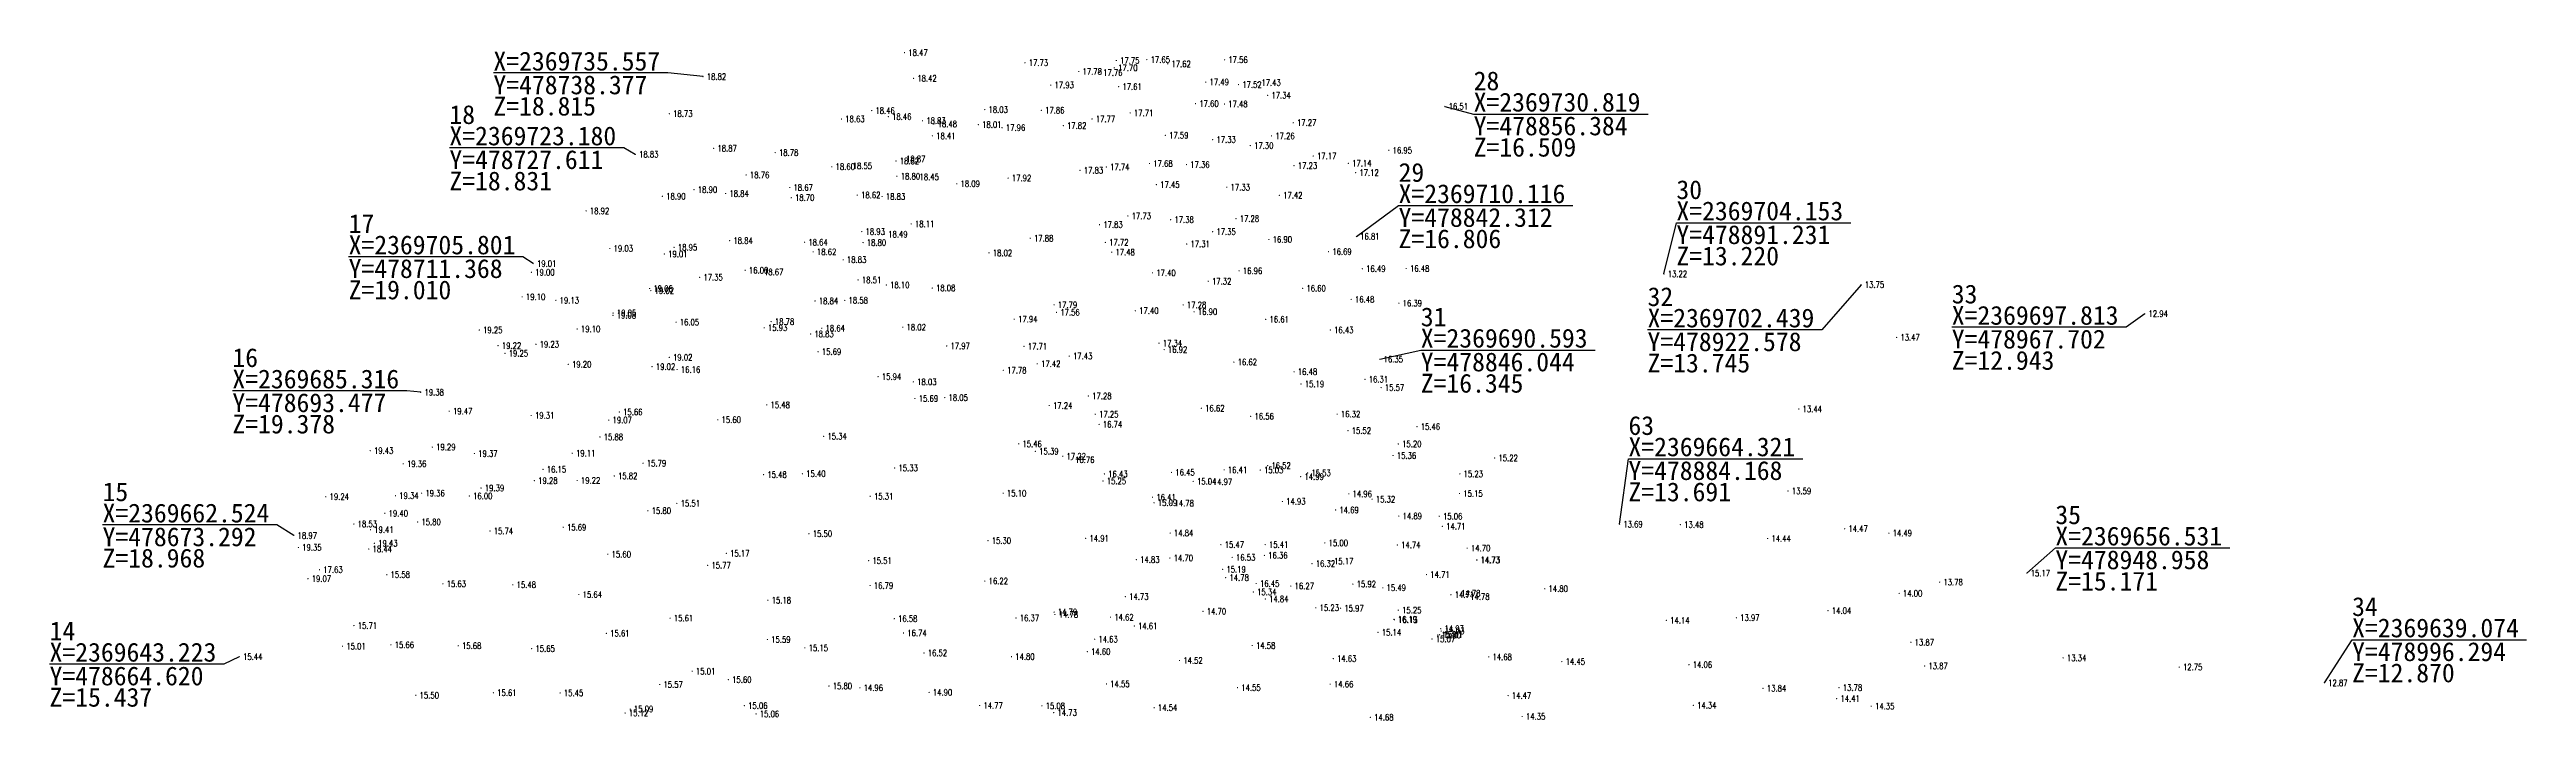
# Model space of a CAD drawing. Extents: x 478634 to 479141, y 2369294 to 2369803.
# Drawn here: x 478634.4 to 479028.4, y 2369633.1 to 2369739.9 of the extents above; entities that cross this region are included whole.
import ezdxf
from ezdxf.enums import TextEntityAlignment as Align

# ---------------------------------------------------------------- set-up
doc = ezdxf.new("R2010")
doc.units = 0
doc.header["$LTSCALE"] = 0.5
doc.layers.get('0').update_dxf_attribs({"linetype": 'CONTINUOUS'})
doc.layers.add('GCD', color=1, linetype='CONTINUOUS')
doc.styles.add('HZ', font='rs.shx', dxfattribs={"width": 0.8, "bigfont": 'hztxt.shx'})
doc.styles.add('宋体', font='')
doc.styles.get('宋体').set_extended_font_data('SimSun')

msp = doc.modelspace()

# ---------------------------------------------------------------- texts
at = {"layer": 'GCD', "linetype": 'Continuous', "style": '宋体'}
for s, p in [('X=2369735.557', (478705.04, 2369736.53)), ('Y=478738.377', (478705.04, 2369732.75)), ('28', (478860.96, 2369733.39)), ('18', (478698.04, 2369728.02)), ('Z=18.815', (478705.04, 2369729.37)), ('X=2369730.819', (478860.96, 2369730)), ('X=2369723.180', (478698.04, 2369724.63)), ('Y=478856.384', (478860.96, 2369726.22)), ('Y=478727.611', (478698.04, 2369720.85)), ('Z=16.509', (478860.96, 2369722.83)), ('Z=18.831', (478698.04, 2369717.46)), ('X=2369710.116', (478849.02, 2369715.43)), ('29', (478849.02, 2369718.82)), ('30', (478893.21, 2369716.07)), ('Y=478842.312', (478849.02, 2369711.65)), ('X=2369704.153', (478893.21, 2369712.69)), ('X=2369705.801', (478682.01, 2369707.28)), ('17', (478682.01, 2369710.67)), ('Z=16.806', (478849.02, 2369708.26)), ('Y=478891.231', (478893.21, 2369708.91)), ('Y=478711.368', (478682.01, 2369703.51)), ('Z=13.220', (478893.21, 2369705.52)), ('Z=19.010', (478682.01, 2369700.12)), ('33', (478937.01, 2369699.46)), ('31', (478852.55, 2369695.82)), ('32', (478888.62, 2369699.04)), ('X=2369702.439', (478888.62, 2369695.65)), ('X=2369697.813', (478937.01, 2369696.07)), ('X=2369690.593', (478852.55, 2369692.43)), ('Y=478922.578', (478888.62, 2369691.87)), ('Y=478967.702', (478937.01, 2369692.29)), ('16', (478663.52, 2369689.33)), ('Y=478846.044', (478852.55, 2369688.65)), ('Z=13.745', (478888.62, 2369688.48)), ('Z=12.943', (478937.01, 2369688.9)), ('X=2369685.316', (478663.52, 2369685.94)), ('Z=16.345', (478852.55, 2369685.26)), ('Y=478693.477', (478663.52, 2369682.16)), ('Z=19.378', (478663.52, 2369678.77)), ('63', (478885.58, 2369678.53)), ('X=2369664.321', (478885.58, 2369675.14)), ('15', (478642.87, 2369667.99)), ('Y=478884.168', (478885.58, 2369671.36)), ('Z=13.691', (478885.58, 2369667.97)), ('X=2369662.524', (478642.87, 2369664.6)), ('35', (478953.49, 2369664.33)), ('Y=478673.292', (478642.87, 2369660.82)), ('X=2369656.531', (478953.49, 2369660.94)), ('Z=18.968', (478642.87, 2369657.43)), ('Y=478948.958', (478953.49, 2369657.16)), ('Z=15.171', (478953.49, 2369653.77)), ('34', (479000.69, 2369649.71)), ('14', (478634.44, 2369645.84)), ('X=2369639.074', (479000.69, 2369646.32)), ('X=2369643.223', (478634.44, 2369642.45)), ('Y=478996.294', (479000.69, 2369642.54)), ('Y=478664.620', (478634.44, 2369638.67)), ('Z=12.870', (479000.69, 2369639.16)), ('Z=15.437', (478634.44, 2369635.28))]:
    msp.add_text(s, height=3, dxfattribs=at).set_placement(p)

# ---------------------------------------------------------------- blocks, each defined once
blk = doc.blocks.new('GC200')
at = {"linetype": 'Continuous', "const_width": 0.2, "flags": 128}
blk.add_lwpolyline([(-0.1, 0, 1), (0.1, 0, 1)], format="xyb", close=True, dxfattribs=at)

# ---------------------------------------------------------------- linework, layer by layer
at = {"linetype": 'Continuous'}
for p, q in [((478732.77, 2369736.14), (478705.04, 2369736.14)), ((478738.38, 2369735.56, 18.82), (478732.77, 2369736.14)), ((478856.38, 2369730.82, 16.51), (478860.96, 2369729.61)), ((478860.96, 2369729.61), (478888.7, 2369729.61)), ((478725.78, 2369724.24), (478698.04, 2369724.24)), ((478727.61, 2369723.18, 18.83), (478725.78, 2369724.24)), ((478842.31, 2369710.12, 16.81), (478849.02, 2369715.04)), ((478849.02, 2369715.04), (478876.75, 2369715.04)), ((478891.23, 2369704.15, 13.22), (478893.21, 2369712.3)), ((478893.21, 2369712.3), (478920.94, 2369712.3)), ((478709.74, 2369706.9), (478682.01, 2369706.9)), ((478711.37, 2369705.8, 19.01), (478709.74, 2369706.9)), ((478922.58, 2369702.44, 13.74), (478916.35, 2369695.26)), ((478916.35, 2369695.26), (478888.62, 2369695.26)), ((478964.74, 2369695.68), (478937.01, 2369695.68)), ((478967.7, 2369697.81, 12.94), (478964.74, 2369695.68)), ((478846.04, 2369690.59, 16.34), (478852.55, 2369692.04)), ((478852.55, 2369692.04), (478880.28, 2369692.04)), ((478691.25, 2369685.55), (478663.52, 2369685.55)), ((478693.48, 2369685.32, 19.38), (478691.25, 2369685.55)), ((478884.17, 2369664.32, 13.69), (478885.58, 2369674.75)), ((478885.58, 2369674.75), (478913.32, 2369674.75)), ((478670.61, 2369664.21), (478642.87, 2369664.21)), ((478673.29, 2369662.52, 18.97), (478670.61, 2369664.21)), ((478948.96, 2369656.53, 15.17), (478953.49, 2369660.55)), ((478953.49, 2369660.55), (478981.22, 2369660.55)), ((478664.62, 2369643.22, 15.44), (478662.17, 2369642.06)), ((478996.29, 2369639.07, 12.87), (479000.69, 2369645.93)), ((479000.69, 2369645.93), (479028.42, 2369645.93)), ((478662.17, 2369642.06), (478634.44, 2369642.06))]:
    msp.add_line(p, q, dxfattribs=at)

# ---------------------------------------------------------------- block references
at = {"layer": 'GCD', "linetype": 'Continuous'}
ref = msp.add_blockref('GC200', (478770.43, 2369739.38, 18.47), dxfattribs=dict(at, xscale=0.5, yscale=0.5, zscale=0.5))
ref.add_attrib('height', '18.47', dxfattribs={"linetype": 'Continuous', "height": 1, "style": 'HZ', "width": 0.8}).set_placement((478771.03, 2369739.38, 18.47), align=Align.MIDDLE_LEFT)
ref = msp.add_blockref('GC200', (478789.59, 2369737.76, 17.73), dxfattribs=dict(at, xscale=0.5, yscale=0.5, zscale=0.5))
ref.add_attrib('height', '17.73', dxfattribs={"linetype": 'Continuous', "height": 1, "style": 'HZ', "width": 0.8}).set_placement((478790.19, 2369737.76, 17.73), align=Align.MIDDLE_LEFT)
ref = msp.add_blockref('GC200', (478804.12, 2369738.13, 17.75), dxfattribs=dict(at, xscale=0.5, yscale=0.5, zscale=0.5))
ref.add_attrib('height', '17.75', dxfattribs={"linetype": 'Continuous', "height": 1, "style": 'HZ', "width": 0.8}).set_placement((478804.72, 2369738.13, 17.75), align=Align.MIDDLE_LEFT)
ref = msp.add_blockref('GC200', (478804.12, 2369738.13, 17.75), dxfattribs=dict(at, xscale=0.5, yscale=0.5, zscale=0.5))
ref.add_attrib('height', '17.75', dxfattribs={"linetype": 'Continuous', "height": 1, "style": 'HZ', "width": 0.8}).set_placement((478804.72, 2369738.13, 17.75), align=Align.MIDDLE_LEFT)
ref = msp.add_blockref('GC200', (478808.98, 2369738.27, 17.65), dxfattribs=dict(at, xscale=0.5, yscale=0.5, zscale=0.5))
ref.add_attrib('height', '17.65', dxfattribs={"linetype": 'Continuous', "height": 1, "style": 'HZ', "width": 0.8}).set_placement((478809.58, 2369738.27, 17.65), align=Align.MIDDLE_LEFT)
ref = msp.add_blockref('GC200', (478808.98, 2369738.27, 17.65), dxfattribs=dict(at, xscale=0.5, yscale=0.5, zscale=0.5))
ref.add_attrib('height', '17.65', dxfattribs={"linetype": 'Continuous', "height": 1, "style": 'HZ', "width": 0.8}).set_placement((478809.58, 2369738.27, 17.65), align=Align.MIDDLE_LEFT)
ref = msp.add_blockref('GC200', (478812.29, 2369737.59, 17.62), dxfattribs=dict(at, xscale=0.5, yscale=0.5, zscale=0.5))
ref.add_attrib('height', '17.62', dxfattribs={"linetype": 'Continuous', "height": 1, "style": 'HZ', "width": 0.8}).set_placement((478812.89, 2369737.59, 17.62), align=Align.MIDDLE_LEFT)
ref = msp.add_blockref('GC200', (478812.29, 2369737.59, 17.62), dxfattribs=dict(at, xscale=0.5, yscale=0.5, zscale=0.5))
ref.add_attrib('height', '17.62', dxfattribs={"linetype": 'Continuous', "height": 1, "style": 'HZ', "width": 0.8}).set_placement((478812.89, 2369737.59, 17.62), align=Align.MIDDLE_LEFT)
ref = msp.add_blockref('GC200', (478821.34, 2369738.24, 17.56), dxfattribs=dict(at, xscale=0.5, yscale=0.5, zscale=0.5))
ref.add_attrib('height', '17.56', dxfattribs={"linetype": 'Continuous', "height": 1, "style": 'HZ', "width": 0.8}).set_placement((478821.94, 2369738.24, 17.56), align=Align.MIDDLE_LEFT)
ref = msp.add_blockref('GC200', (478738.38, 2369735.56, 18.82), dxfattribs=dict(at, xscale=0.5, yscale=0.5, zscale=0.5))
ref.add_attrib('height', '18.82', dxfattribs={"linetype": 'Continuous', "height": 1, "style": 'HZ', "width": 0.8}).set_placement((478738.98, 2369735.56, 18.82), align=Align.MIDDLE_LEFT)
ref = msp.add_blockref('GC200', (478771.87, 2369735.28, 18.42), dxfattribs=dict(at, xscale=0.5, yscale=0.5, zscale=0.5))
ref.add_attrib('height', '18.42', dxfattribs={"linetype": 'Continuous', "height": 1, "style": 'HZ', "width": 0.8}).set_placement((478772.47, 2369735.28, 18.42), align=Align.MIDDLE_LEFT)
ref = msp.add_blockref('GC200', (478793.69, 2369734.21, 17.93), dxfattribs=dict(at, xscale=0.5, yscale=0.5, zscale=0.5))
ref.add_attrib('height', '17.93', dxfattribs={"linetype": 'Continuous', "height": 1, "style": 'HZ', "width": 0.8}).set_placement((478794.29, 2369734.21, 17.93), align=Align.MIDDLE_LEFT)
ref = msp.add_blockref('GC200', (478793.69, 2369734.21, 17.93), dxfattribs=dict(at, xscale=0.5, yscale=0.5, zscale=0.5))
ref.add_attrib('height', '17.93', dxfattribs={"linetype": 'Continuous', "height": 1, "style": 'HZ', "width": 0.8}).set_placement((478794.29, 2369734.21, 17.93), align=Align.MIDDLE_LEFT)
ref = msp.add_blockref('GC200', (478798.15, 2369736.38, 17.78), dxfattribs=dict(at, xscale=0.5, yscale=0.5, zscale=0.5))
ref.add_attrib('height', '17.78', dxfattribs={"linetype": 'Continuous', "height": 1, "style": 'HZ', "width": 0.8}).set_placement((478798.75, 2369736.38, 17.78), align=Align.MIDDLE_LEFT)
ref = msp.add_blockref('GC200', (478798.15, 2369736.38, 17.78), dxfattribs=dict(at, xscale=0.5, yscale=0.5, zscale=0.5))
ref.add_attrib('height', '17.78', dxfattribs={"linetype": 'Continuous', "height": 1, "style": 'HZ', "width": 0.8}).set_placement((478798.75, 2369736.38, 17.78), align=Align.MIDDLE_LEFT)
ref = msp.add_blockref('GC200', (478801.41, 2369736.21, 17.76), dxfattribs=dict(at, xscale=0.5, yscale=0.5, zscale=0.5))
ref.add_attrib('height', '17.76', dxfattribs={"linetype": 'Continuous', "height": 1, "style": 'HZ', "width": 0.8}).set_placement((478802.02, 2369736.21, 17.76), align=Align.MIDDLE_LEFT)
ref = msp.add_blockref('GC200', (478803.81, 2369736.96, 17.7), dxfattribs=dict(at, xscale=0.5, yscale=0.5, zscale=0.5))
ref.add_attrib('height', '17.70', dxfattribs={"linetype": 'Continuous', "height": 1, "style": 'HZ', "width": 0.8}).set_placement((478804.41, 2369736.96, 17.7), align=Align.MIDDLE_LEFT)
ref = msp.add_blockref('GC200', (478804.49, 2369733.96, 17.61), dxfattribs=dict(at, xscale=0.5, yscale=0.5, zscale=0.5))
ref.add_attrib('height', '17.61', dxfattribs={"linetype": 'Continuous', "height": 1, "style": 'HZ', "width": 0.8}).set_placement((478805.09, 2369733.96, 17.61), align=Align.MIDDLE_LEFT)
ref = msp.add_blockref('GC200', (478818.35, 2369734.69, 17.49), dxfattribs=dict(at, xscale=0.5, yscale=0.5, zscale=0.5))
ref.add_attrib('height', '17.49', dxfattribs={"linetype": 'Continuous', "height": 1, "style": 'HZ', "width": 0.8}).set_placement((478818.95, 2369734.69, 17.49), align=Align.MIDDLE_LEFT)
ref = msp.add_blockref('GC200', (478823.55, 2369734.29, 17.52), dxfattribs=dict(at, xscale=0.5, yscale=0.5, zscale=0.5))
ref.add_attrib('height', '17.52', dxfattribs={"linetype": 'Continuous', "height": 1, "style": 'HZ', "width": 0.8}).set_placement((478824.16, 2369734.29, 17.52), align=Align.MIDDLE_LEFT)
ref = msp.add_blockref('GC200', (478823.55, 2369734.29, 17.52), dxfattribs=dict(at, xscale=0.5, yscale=0.5, zscale=0.5))
ref.add_attrib('height', '17.52', dxfattribs={"linetype": 'Continuous', "height": 1, "style": 'HZ', "width": 0.8}).set_placement((478824.16, 2369734.29, 17.52), align=Align.MIDDLE_LEFT)
ref = msp.add_blockref('GC200', (478826.6, 2369734.6, 17.43), dxfattribs=dict(at, xscale=0.5, yscale=0.5, zscale=0.5))
ref.add_attrib('height', '17.43', dxfattribs={"linetype": 'Continuous', "height": 1, "style": 'HZ', "width": 0.8}).set_placement((478827.2, 2369734.6, 17.43), align=Align.MIDDLE_LEFT)
ref = msp.add_blockref('GC200', (478826.6, 2369734.6, 17.43), dxfattribs=dict(at, xscale=0.5, yscale=0.5, zscale=0.5))
ref.add_attrib('height', '17.43', dxfattribs={"linetype": 'Continuous', "height": 1, "style": 'HZ', "width": 0.8}).set_placement((478827.2, 2369734.6, 17.43), align=Align.MIDDLE_LEFT)
ref = msp.add_blockref('GC200', (478733.03, 2369729.65, 18.73), dxfattribs=dict(at, xscale=0.5, yscale=0.5, zscale=0.5))
ref.add_attrib('height', '18.73', dxfattribs={"linetype": 'Continuous', "height": 1, "style": 'HZ', "width": 0.8}).set_placement((478733.63, 2369729.65, 18.73), align=Align.MIDDLE_LEFT)
ref = msp.add_blockref('GC200', (478765.21, 2369730.16, 18.46), dxfattribs=dict(at, xscale=0.5, yscale=0.5, zscale=0.5))
ref.add_attrib('height', '18.46', dxfattribs={"linetype": 'Continuous', "height": 1, "style": 'HZ', "width": 0.8}).set_placement((478765.8, 2369730.16, 18.46), align=Align.MIDDLE_LEFT)
ref = msp.add_blockref('GC200', (478783.19, 2369730.32, 18.03), dxfattribs=dict(at, xscale=0.5, yscale=0.5, zscale=0.5))
ref.add_attrib('height', '18.03', dxfattribs={"linetype": 'Continuous', "height": 1, "style": 'HZ', "width": 0.8}).set_placement((478783.79, 2369730.32, 18.03), align=Align.MIDDLE_LEFT)
ref = msp.add_blockref('GC200', (478792.19, 2369730.21, 17.86), dxfattribs=dict(at, xscale=0.5, yscale=0.5, zscale=0.5))
ref.add_attrib('height', '17.86', dxfattribs={"linetype": 'Continuous', "height": 1, "style": 'HZ', "width": 0.8}).set_placement((478792.79, 2369730.21, 17.86), align=Align.MIDDLE_LEFT)
ref = msp.add_blockref('GC200', (478792.19, 2369730.21, 17.86), dxfattribs=dict(at, xscale=0.5, yscale=0.5, zscale=0.5))
ref.add_attrib('height', '17.86', dxfattribs={"linetype": 'Continuous', "height": 1, "style": 'HZ', "width": 0.8}).set_placement((478792.79, 2369730.21, 17.86), align=Align.MIDDLE_LEFT)
ref = msp.add_blockref('GC200', (478806.32, 2369729.78, 17.71), dxfattribs=dict(at, xscale=0.5, yscale=0.5, zscale=0.5))
ref.add_attrib('height', '17.71', dxfattribs={"linetype": 'Continuous', "height": 1, "style": 'HZ', "width": 0.8}).set_placement((478806.92, 2369729.78, 17.71), align=Align.MIDDLE_LEFT)
ref = msp.add_blockref('GC200', (478806.32, 2369729.78, 17.71), dxfattribs=dict(at, xscale=0.5, yscale=0.5, zscale=0.5))
ref.add_attrib('height', '17.71', dxfattribs={"linetype": 'Continuous', "height": 1, "style": 'HZ', "width": 0.8}).set_placement((478806.92, 2369729.78, 17.71), align=Align.MIDDLE_LEFT)
ref = msp.add_blockref('GC200', (478816.72, 2369731.26, 17.6), dxfattribs=dict(at, xscale=0.5, yscale=0.5, zscale=0.5))
ref.add_attrib('height', '17.60', dxfattribs={"linetype": 'Continuous', "height": 1, "style": 'HZ', "width": 0.8}).set_placement((478817.32, 2369731.26, 17.6), align=Align.MIDDLE_LEFT)
ref = msp.add_blockref('GC200', (478816.72, 2369731.26, 17.6), dxfattribs=dict(at, xscale=0.5, yscale=0.5, zscale=0.5))
ref.add_attrib('height', '17.60', dxfattribs={"linetype": 'Continuous', "height": 1, "style": 'HZ', "width": 0.8}).set_placement((478817.32, 2369731.26, 17.6), align=Align.MIDDLE_LEFT)
ref = msp.add_blockref('GC200', (478821.32, 2369731.2, 17.48), dxfattribs=dict(at, xscale=0.5, yscale=0.5, zscale=0.5))
ref.add_attrib('height', '17.48', dxfattribs={"linetype": 'Continuous', "height": 1, "style": 'HZ', "width": 0.8}).set_placement((478821.92, 2369731.2, 17.48), align=Align.MIDDLE_LEFT)
ref = msp.add_blockref('GC200', (478828.19, 2369732.57, 17.34), dxfattribs=dict(at, xscale=0.5, yscale=0.5, zscale=0.5))
ref.add_attrib('height', '17.34', dxfattribs={"linetype": 'Continuous', "height": 1, "style": 'HZ', "width": 0.8}).set_placement((478828.79, 2369732.57, 17.34), align=Align.MIDDLE_LEFT)
ref = msp.add_blockref('GC200', (478856.38, 2369730.82, 16.51), dxfattribs=dict(at, xscale=0.5, yscale=0.5, zscale=0.5))
ref.add_attrib('height', '16.51', dxfattribs={"linetype": 'Continuous', "height": 1, "style": 'HZ', "width": 0.8}).set_placement((478856.98, 2369730.82, 16.51), align=Align.MIDDLE_LEFT)
ref = msp.add_blockref('GC200', (478760.4, 2369728.81, 18.63), dxfattribs=dict(at, xscale=0.5, yscale=0.5, zscale=0.5))
ref.add_attrib('height', '18.63', dxfattribs={"linetype": 'Continuous', "height": 1, "style": 'HZ', "width": 0.8}).set_placement((478761, 2369728.81, 18.63), align=Align.MIDDLE_LEFT)
ref = msp.add_blockref('GC200', (478767.85, 2369729.18, 18.46), dxfattribs=dict(at, xscale=0.5, yscale=0.5, zscale=0.5))
ref.add_attrib('height', '18.46', dxfattribs={"linetype": 'Continuous', "height": 1, "style": 'HZ', "width": 0.8}).set_placement((478768.45, 2369729.18, 18.46), align=Align.MIDDLE_LEFT)
ref = msp.add_blockref('GC200', (478773.29, 2369728.54, 18.83), dxfattribs=dict(at, xscale=0.5, yscale=0.5, zscale=0.5))
ref.add_attrib('height', '18.83', dxfattribs={"linetype": 'Continuous', "height": 1, "style": 'HZ', "width": 0.8}).set_placement((478773.9, 2369728.54, 18.83), align=Align.MIDDLE_LEFT)
ref = msp.add_blockref('GC200', (478774.87, 2369726.13, 18.41), dxfattribs=dict(at, xscale=0.5, yscale=0.5, zscale=0.5))
ref.add_attrib('height', '18.41', dxfattribs={"linetype": 'Continuous', "height": 1, "style": 'HZ', "width": 0.8}).set_placement((478775.47, 2369726.13, 18.41), align=Align.MIDDLE_LEFT)
ref = msp.add_blockref('GC200', (478775.1, 2369728.02, 18.48), dxfattribs=dict(at, xscale=0.5, yscale=0.5, zscale=0.5))
ref.add_attrib('height', '18.48', dxfattribs={"linetype": 'Continuous', "height": 1, "style": 'HZ', "width": 0.8}).set_placement((478775.7, 2369728.02, 18.48), align=Align.MIDDLE_LEFT)
ref = msp.add_blockref('GC200', (478782.17, 2369727.93, 18.01), dxfattribs=dict(at, xscale=0.5, yscale=0.5, zscale=0.5))
ref.add_attrib('height', '18.01', dxfattribs={"linetype": 'Continuous', "height": 1, "style": 'HZ', "width": 0.8}).set_placement((478782.78, 2369727.93, 18.01), align=Align.MIDDLE_LEFT)
ref = msp.add_blockref('GC200', (478785.95, 2369727.43, 17.96), dxfattribs=dict(at, xscale=0.5, yscale=0.5, zscale=0.5))
ref.add_attrib('height', '17.96', dxfattribs={"linetype": 'Continuous', "height": 1, "style": 'HZ', "width": 0.8}).set_placement((478786.55, 2369727.43, 17.96), align=Align.MIDDLE_LEFT)
ref = msp.add_blockref('GC200', (478795.68, 2369727.76, 17.82), dxfattribs=dict(at, xscale=0.5, yscale=0.5, zscale=0.5))
ref.add_attrib('height', '17.82', dxfattribs={"linetype": 'Continuous', "height": 1, "style": 'HZ', "width": 0.8}).set_placement((478796.28, 2369727.76, 17.82), align=Align.MIDDLE_LEFT)
ref = msp.add_blockref('GC200', (478800.26, 2369728.83, 17.77), dxfattribs=dict(at, xscale=0.5, yscale=0.5, zscale=0.5))
ref.add_attrib('height', '17.77', dxfattribs={"linetype": 'Continuous', "height": 1, "style": 'HZ', "width": 0.8}).set_placement((478800.86, 2369728.83, 17.77), align=Align.MIDDLE_LEFT)
ref = msp.add_blockref('GC200', (478800.26, 2369728.83, 17.77), dxfattribs=dict(at, xscale=0.5, yscale=0.5, zscale=0.5))
ref.add_attrib('height', '17.77', dxfattribs={"linetype": 'Continuous', "height": 1, "style": 'HZ', "width": 0.8}).set_placement((478800.86, 2369728.83, 17.77), align=Align.MIDDLE_LEFT)
ref = msp.add_blockref('GC200', (478811.91, 2369726.21, 17.59), dxfattribs=dict(at, xscale=0.5, yscale=0.5, zscale=0.5))
ref.add_attrib('height', '17.59', dxfattribs={"linetype": 'Continuous', "height": 1, "style": 'HZ', "width": 0.8}).set_placement((478812.51, 2369726.21, 17.59), align=Align.MIDDLE_LEFT)
ref = msp.add_blockref('GC200', (478819.45, 2369725.52, 17.33), dxfattribs=dict(at, xscale=0.5, yscale=0.5, zscale=0.5))
ref.add_attrib('height', '17.33', dxfattribs={"linetype": 'Continuous', "height": 1, "style": 'HZ', "width": 0.8}).set_placement((478820.05, 2369725.52, 17.33), align=Align.MIDDLE_LEFT)
ref = msp.add_blockref('GC200', (478819.45, 2369725.52, 17.33), dxfattribs=dict(at, xscale=0.5, yscale=0.5, zscale=0.5))
ref.add_attrib('height', '17.33', dxfattribs={"linetype": 'Continuous', "height": 1, "style": 'HZ', "width": 0.8}).set_placement((478820.05, 2369725.52, 17.33), align=Align.MIDDLE_LEFT)
ref = msp.add_blockref('GC200', (478828.8, 2369726.12, 17.26), dxfattribs=dict(at, xscale=0.5, yscale=0.5, zscale=0.5))
ref.add_attrib('height', '17.26', dxfattribs={"linetype": 'Continuous', "height": 1, "style": 'HZ', "width": 0.8}).set_placement((478829.41, 2369726.12, 17.26), align=Align.MIDDLE_LEFT)
ref = msp.add_blockref('GC200', (478828.8, 2369726.12, 17.26), dxfattribs=dict(at, xscale=0.5, yscale=0.5, zscale=0.5))
ref.add_attrib('height', '17.26', dxfattribs={"linetype": 'Continuous', "height": 1, "style": 'HZ', "width": 0.8}).set_placement((478829.41, 2369726.12, 17.26), align=Align.MIDDLE_LEFT)
ref = msp.add_blockref('GC200', (478832.26, 2369728.22, 17.27), dxfattribs=dict(at, xscale=0.5, yscale=0.5, zscale=0.5))
ref.add_attrib('height', '17.27', dxfattribs={"linetype": 'Continuous', "height": 1, "style": 'HZ', "width": 0.8}).set_placement((478832.86, 2369728.22, 17.27), align=Align.MIDDLE_LEFT)
ref = msp.add_blockref('GC200', (478727.61, 2369723.18, 18.83), dxfattribs=dict(at, xscale=0.5, yscale=0.5, zscale=0.5))
ref.add_attrib('height', '18.83', dxfattribs={"linetype": 'Continuous', "height": 1, "style": 'HZ', "width": 0.8}).set_placement((478728.21, 2369723.18, 18.83), align=Align.MIDDLE_LEFT)
ref = msp.add_blockref('GC200', (478727.61, 2369723.18, 18.83), dxfattribs=dict(at, xscale=0.5, yscale=0.5, zscale=0.5))
ref.add_attrib('height', '18.83', dxfattribs={"linetype": 'Continuous', "height": 1, "style": 'HZ', "width": 0.8}).set_placement((478728.21, 2369723.18, 18.83), align=Align.MIDDLE_LEFT)
ref = msp.add_blockref('GC200', (478740.08, 2369724.15, 18.87), dxfattribs=dict(at, xscale=0.5, yscale=0.5, zscale=0.5))
ref.add_attrib('height', '18.87', dxfattribs={"linetype": 'Continuous', "height": 1, "style": 'HZ', "width": 0.8}).set_placement((478740.68, 2369724.15, 18.87), align=Align.MIDDLE_LEFT)
ref = msp.add_blockref('GC200', (478749.85, 2369723.47, 18.78), dxfattribs=dict(at, xscale=0.5, yscale=0.5, zscale=0.5))
ref.add_attrib('height', '18.78', dxfattribs={"linetype": 'Continuous', "height": 1, "style": 'HZ', "width": 0.8}).set_placement((478750.46, 2369723.47, 18.78), align=Align.MIDDLE_LEFT)
ref = msp.add_blockref('GC200', (478769.07, 2369722.12, 18.82), dxfattribs=dict(at, xscale=0.5, yscale=0.5, zscale=0.5))
ref.add_attrib('height', '18.82', dxfattribs={"linetype": 'Continuous', "height": 1, "style": 'HZ', "width": 0.8}).set_placement((478769.67, 2369722.12, 18.82), align=Align.MIDDLE_LEFT)
ref = msp.add_blockref('GC200', (478770.07, 2369722.45, 18.87), dxfattribs=dict(at, xscale=0.5, yscale=0.5, zscale=0.5))
ref.add_attrib('height', '18.87', dxfattribs={"linetype": 'Continuous', "height": 1, "style": 'HZ', "width": 0.8}).set_placement((478770.67, 2369722.45, 18.87), align=Align.MIDDLE_LEFT)
ref = msp.add_blockref('GC200', (478809.4, 2369721.73, 17.68), dxfattribs=dict(at, xscale=0.5, yscale=0.5, zscale=0.5))
ref.add_attrib('height', '17.68', dxfattribs={"linetype": 'Continuous', "height": 1, "style": 'HZ', "width": 0.8}).set_placement((478810, 2369721.73, 17.68), align=Align.MIDDLE_LEFT)
ref = msp.add_blockref('GC200', (478815.28, 2369721.56, 17.36), dxfattribs=dict(at, xscale=0.5, yscale=0.5, zscale=0.5))
ref.add_attrib('height', '17.36', dxfattribs={"linetype": 'Continuous', "height": 1, "style": 'HZ', "width": 0.8}).set_placement((478815.88, 2369721.56, 17.36), align=Align.MIDDLE_LEFT)
ref = msp.add_blockref('GC200', (478825.43, 2369724.59, 17.3), dxfattribs=dict(at, xscale=0.5, yscale=0.5, zscale=0.5))
ref.add_attrib('height', '17.30', dxfattribs={"linetype": 'Continuous', "height": 1, "style": 'HZ', "width": 0.8}).set_placement((478826.03, 2369724.59, 17.3), align=Align.MIDDLE_LEFT)
ref = msp.add_blockref('GC200', (478825.43, 2369724.59, 17.3), dxfattribs=dict(at, xscale=0.5, yscale=0.5, zscale=0.5))
ref.add_attrib('height', '17.30', dxfattribs={"linetype": 'Continuous', "height": 1, "style": 'HZ', "width": 0.8}).set_placement((478826.03, 2369724.59, 17.3), align=Align.MIDDLE_LEFT)
ref = msp.add_blockref('GC200', (478835.44, 2369722.92, 17.17), dxfattribs=dict(at, xscale=0.5, yscale=0.5, zscale=0.5))
ref.add_attrib('height', '17.17', dxfattribs={"linetype": 'Continuous', "height": 1, "style": 'HZ', "width": 0.8}).set_placement((478836.04, 2369722.92, 17.17), align=Align.MIDDLE_LEFT)
ref = msp.add_blockref('GC200', (478835.44, 2369722.92, 17.17), dxfattribs=dict(at, xscale=0.5, yscale=0.5, zscale=0.5))
ref.add_attrib('height', '17.17', dxfattribs={"linetype": 'Continuous', "height": 1, "style": 'HZ', "width": 0.8}).set_placement((478836.04, 2369722.92, 17.17), align=Align.MIDDLE_LEFT)
ref = msp.add_blockref('GC200', (478841.03, 2369721.77, 17.14), dxfattribs=dict(at, xscale=0.5, yscale=0.5, zscale=0.5))
ref.add_attrib('height', '17.14', dxfattribs={"linetype": 'Continuous', "height": 1, "style": 'HZ', "width": 0.8}).set_placement((478841.63, 2369721.77, 17.14), align=Align.MIDDLE_LEFT)
ref = msp.add_blockref('GC200', (478841.03, 2369721.77, 17.14), dxfattribs=dict(at, xscale=0.5, yscale=0.5, zscale=0.5))
ref.add_attrib('height', '17.14', dxfattribs={"linetype": 'Continuous', "height": 1, "style": 'HZ', "width": 0.8}).set_placement((478841.63, 2369721.77, 17.14), align=Align.MIDDLE_LEFT)
ref = msp.add_blockref('GC200', (478847.47, 2369723.83, 16.95), dxfattribs=dict(at, xscale=0.5, yscale=0.5, zscale=0.5))
ref.add_attrib('height', '16.95', dxfattribs={"linetype": 'Continuous', "height": 1, "style": 'HZ', "width": 0.8}).set_placement((478848.07, 2369723.83, 16.95), align=Align.MIDDLE_LEFT)
ref = msp.add_blockref('GC200', (478847.47, 2369723.83, 16.95), dxfattribs=dict(at, xscale=0.5, yscale=0.5, zscale=0.5))
ref.add_attrib('height', '16.95', dxfattribs={"linetype": 'Continuous', "height": 1, "style": 'HZ', "width": 0.8}).set_placement((478848.07, 2369723.83, 16.95), align=Align.MIDDLE_LEFT)
ref = msp.add_blockref('GC200', (478736.95, 2369717.57, 18.89), dxfattribs=dict(at, xscale=0.5, yscale=0.5, zscale=0.5))
ref.add_attrib('height', '18.90', dxfattribs={"linetype": 'Continuous', "height": 1, "style": 'HZ', "width": 0.8}).set_placement((478737.55, 2369717.57, 18.89), align=Align.MIDDLE_LEFT)
ref = msp.add_blockref('GC200', (478745.24, 2369719.91, 18.76), dxfattribs=dict(at, xscale=0.5, yscale=0.5, zscale=0.5))
ref.add_attrib('height', '18.76', dxfattribs={"linetype": 'Continuous', "height": 1, "style": 'HZ', "width": 0.8}).set_placement((478745.84, 2369719.91, 18.76), align=Align.MIDDLE_LEFT)
ref = msp.add_blockref('GC200', (478752.17, 2369717.91, 18.67), dxfattribs=dict(at, xscale=0.5, yscale=0.5, zscale=0.5))
ref.add_attrib('height', '18.67', dxfattribs={"linetype": 'Continuous', "height": 1, "style": 'HZ', "width": 0.8}).set_placement((478752.77, 2369717.91, 18.67), align=Align.MIDDLE_LEFT)
ref = msp.add_blockref('GC200', (478758.87, 2369721.22, 18.6), dxfattribs=dict(at, xscale=0.5, yscale=0.5, zscale=0.5))
ref.add_attrib('height', '18.60', dxfattribs={"linetype": 'Continuous', "height": 1, "style": 'HZ', "width": 0.8}).set_placement((478759.47, 2369721.22, 18.6), align=Align.MIDDLE_LEFT)
ref = msp.add_blockref('GC200', (478761.59, 2369721.36, 18.55), dxfattribs=dict(at, xscale=0.5, yscale=0.5, zscale=0.5))
ref.add_attrib('height', '18.55', dxfattribs={"linetype": 'Continuous', "height": 1, "style": 'HZ', "width": 0.8}).set_placement((478762.19, 2369721.36, 18.55), align=Align.MIDDLE_LEFT)
ref = msp.add_blockref('GC200', (478769.22, 2369719.71, 18.8), dxfattribs=dict(at, xscale=0.5, yscale=0.5, zscale=0.5))
ref.add_attrib('height', '18.80', dxfattribs={"linetype": 'Continuous', "height": 1, "style": 'HZ', "width": 0.8}).set_placement((478769.83, 2369719.71, 18.8), align=Align.MIDDLE_LEFT)
ref = msp.add_blockref('GC200', (478772.22, 2369719.6, 18.45), dxfattribs=dict(at, xscale=0.5, yscale=0.5, zscale=0.5))
ref.add_attrib('height', '18.45', dxfattribs={"linetype": 'Continuous', "height": 1, "style": 'HZ', "width": 0.8}).set_placement((478772.82, 2369719.6, 18.45), align=Align.MIDDLE_LEFT)
ref = msp.add_blockref('GC200', (478778.74, 2369718.5, 18.09), dxfattribs=dict(at, xscale=0.5, yscale=0.5, zscale=0.5))
ref.add_attrib('height', '18.09', dxfattribs={"linetype": 'Continuous', "height": 1, "style": 'HZ', "width": 0.8}).set_placement((478779.34, 2369718.5, 18.09), align=Align.MIDDLE_LEFT)
ref = msp.add_blockref('GC200', (478786.91, 2369719.41, 17.92), dxfattribs=dict(at, xscale=0.5, yscale=0.5, zscale=0.5))
ref.add_attrib('height', '17.92', dxfattribs={"linetype": 'Continuous', "height": 1, "style": 'HZ', "width": 0.8}).set_placement((478787.51, 2369719.41, 17.92), align=Align.MIDDLE_LEFT)
ref = msp.add_blockref('GC200', (478798.35, 2369720.64, 17.83), dxfattribs=dict(at, xscale=0.5, yscale=0.5, zscale=0.5))
ref.add_attrib('height', '17.83', dxfattribs={"linetype": 'Continuous', "height": 1, "style": 'HZ', "width": 0.8}).set_placement((478798.95, 2369720.64, 17.83), align=Align.MIDDLE_LEFT)
ref = msp.add_blockref('GC200', (478802.53, 2369721.17, 17.74), dxfattribs=dict(at, xscale=0.5, yscale=0.5, zscale=0.5))
ref.add_attrib('height', '17.74', dxfattribs={"linetype": 'Continuous', "height": 1, "style": 'HZ', "width": 0.8}).set_placement((478803.13, 2369721.17, 17.74), align=Align.MIDDLE_LEFT)
ref = msp.add_blockref('GC200', (478810.5, 2369718.37, 17.45), dxfattribs=dict(at, xscale=0.5, yscale=0.5, zscale=0.5))
ref.add_attrib('height', '17.45', dxfattribs={"linetype": 'Continuous', "height": 1, "style": 'HZ', "width": 0.8}).set_placement((478811.1, 2369718.37, 17.45), align=Align.MIDDLE_LEFT)
ref = msp.add_blockref('GC200', (478821.7, 2369717.96, 17.33), dxfattribs=dict(at, xscale=0.5, yscale=0.5, zscale=0.5))
ref.add_attrib('height', '17.33', dxfattribs={"linetype": 'Continuous', "height": 1, "style": 'HZ', "width": 0.8}).set_placement((478822.3, 2369717.96, 17.33), align=Align.MIDDLE_LEFT)
ref = msp.add_blockref('GC200', (478832.4, 2369721.39, 17.23), dxfattribs=dict(at, xscale=0.5, yscale=0.5, zscale=0.5))
ref.add_attrib('height', '17.23', dxfattribs={"linetype": 'Continuous', "height": 1, "style": 'HZ', "width": 0.8}).set_placement((478832.99, 2369721.39, 17.23), align=Align.MIDDLE_LEFT)
ref = msp.add_blockref('GC200', (478842.18, 2369720.27, 17.11), dxfattribs=dict(at, xscale=0.5, yscale=0.5, zscale=0.5))
ref.add_attrib('height', '17.12', dxfattribs={"linetype": 'Continuous', "height": 1, "style": 'HZ', "width": 0.8}).set_placement((478842.78, 2369720.27, 17.11), align=Align.MIDDLE_LEFT)
ref = msp.add_blockref('GC200', (478842.18, 2369720.27, 17.11), dxfattribs=dict(at, xscale=0.5, yscale=0.5, zscale=0.5))
ref.add_attrib('height', '17.12', dxfattribs={"linetype": 'Continuous', "height": 1, "style": 'HZ', "width": 0.8}).set_placement((478842.78, 2369720.27, 17.11), align=Align.MIDDLE_LEFT)
ref = msp.add_blockref('GC200', (478719.78, 2369714.19, 18.92), dxfattribs=dict(at, xscale=0.5, yscale=0.5, zscale=0.5))
ref.add_attrib('height', '18.92', dxfattribs={"linetype": 'Continuous', "height": 1, "style": 'HZ', "width": 0.8}).set_placement((478720.38, 2369714.19, 18.92), align=Align.MIDDLE_LEFT)
ref = msp.add_blockref('GC200', (478719.78, 2369714.19, 18.92), dxfattribs=dict(at, xscale=0.5, yscale=0.5, zscale=0.5))
ref.add_attrib('height', '18.92', dxfattribs={"linetype": 'Continuous', "height": 1, "style": 'HZ', "width": 0.8}).set_placement((478720.38, 2369714.19, 18.92), align=Align.MIDDLE_LEFT)
ref = msp.add_blockref('GC200', (478731.92, 2369716.52, 18.9), dxfattribs=dict(at, xscale=0.5, yscale=0.5, zscale=0.5))
ref.add_attrib('height', '18.90', dxfattribs={"linetype": 'Continuous', "height": 1, "style": 'HZ', "width": 0.8}).set_placement((478732.52, 2369716.52, 18.9), align=Align.MIDDLE_LEFT)
ref = msp.add_blockref('GC200', (478741.98, 2369716.95, 18.84), dxfattribs=dict(at, xscale=0.5, yscale=0.5, zscale=0.5))
ref.add_attrib('height', '18.84', dxfattribs={"linetype": 'Continuous', "height": 1, "style": 'HZ', "width": 0.8}).set_placement((478742.58, 2369716.95, 18.84), align=Align.MIDDLE_LEFT)
ref = msp.add_blockref('GC200', (478752.41, 2369716.29, 18.7), dxfattribs=dict(at, xscale=0.5, yscale=0.5, zscale=0.5))
ref.add_attrib('height', '18.70', dxfattribs={"linetype": 'Continuous', "height": 1, "style": 'HZ', "width": 0.8}).set_placement((478753.01, 2369716.29, 18.7), align=Align.MIDDLE_LEFT)
ref = msp.add_blockref('GC200', (478762.91, 2369716.7, 18.62), dxfattribs=dict(at, xscale=0.5, yscale=0.5, zscale=0.5))
ref.add_attrib('height', '18.62', dxfattribs={"linetype": 'Continuous', "height": 1, "style": 'HZ', "width": 0.8}).set_placement((478763.52, 2369716.7, 18.62), align=Align.MIDDLE_LEFT)
ref = msp.add_blockref('GC200', (478766.86, 2369716.48, 18.83), dxfattribs=dict(at, xscale=0.5, yscale=0.5, zscale=0.5))
ref.add_attrib('height', '18.83', dxfattribs={"linetype": 'Continuous', "height": 1, "style": 'HZ', "width": 0.8}).set_placement((478767.46, 2369716.48, 18.83), align=Align.MIDDLE_LEFT)
ref = msp.add_blockref('GC200', (478830.05, 2369716.68, 17.42), dxfattribs=dict(at, xscale=0.5, yscale=0.5, zscale=0.5))
ref.add_attrib('height', '17.42', dxfattribs={"linetype": 'Continuous', "height": 1, "style": 'HZ', "width": 0.8}).set_placement((478830.65, 2369716.68, 17.42), align=Align.MIDDLE_LEFT)
ref = msp.add_blockref('GC200', (478763.63, 2369710.9, 18.93), dxfattribs=dict(at, xscale=0.5, yscale=0.5, zscale=0.5))
ref.add_attrib('height', '18.93', dxfattribs={"linetype": 'Continuous', "height": 1, "style": 'HZ', "width": 0.8}).set_placement((478764.23, 2369710.9, 18.93), align=Align.MIDDLE_LEFT)
ref = msp.add_blockref('GC200', (478767.24, 2369710.47, 18.49), dxfattribs=dict(at, xscale=0.5, yscale=0.5, zscale=0.5))
ref.add_attrib('height', '18.49', dxfattribs={"linetype": 'Continuous', "height": 1, "style": 'HZ', "width": 0.8}).set_placement((478767.84, 2369710.47, 18.49), align=Align.MIDDLE_LEFT)
ref = msp.add_blockref('GC200', (478771.49, 2369712.12, 18.11), dxfattribs=dict(at, xscale=0.5, yscale=0.5, zscale=0.5))
ref.add_attrib('height', '18.11', dxfattribs={"linetype": 'Continuous', "height": 1, "style": 'HZ', "width": 0.8}).set_placement((478772.09, 2369712.12, 18.11), align=Align.MIDDLE_LEFT)
ref = msp.add_blockref('GC200', (478790.43, 2369709.84, 17.88), dxfattribs=dict(at, xscale=0.5, yscale=0.5, zscale=0.5))
ref.add_attrib('height', '17.88', dxfattribs={"linetype": 'Continuous', "height": 1, "style": 'HZ', "width": 0.8}).set_placement((478791.03, 2369709.84, 17.88), align=Align.MIDDLE_LEFT)
ref = msp.add_blockref('GC200', (478801.45, 2369712, 17.83), dxfattribs=dict(at, xscale=0.5, yscale=0.5, zscale=0.5))
ref.add_attrib('height', '17.83', dxfattribs={"linetype": 'Continuous', "height": 1, "style": 'HZ', "width": 0.8}).set_placement((478802.05, 2369712, 17.83), align=Align.MIDDLE_LEFT)
ref = msp.add_blockref('GC200', (478805.96, 2369713.38, 17.73), dxfattribs=dict(at, xscale=0.5, yscale=0.5, zscale=0.5))
ref.add_attrib('height', '17.73', dxfattribs={"linetype": 'Continuous', "height": 1, "style": 'HZ', "width": 0.8}).set_placement((478806.56, 2369713.38, 17.73), align=Align.MIDDLE_LEFT)
ref = msp.add_blockref('GC200', (478812.76, 2369712.78, 17.38), dxfattribs=dict(at, xscale=0.5, yscale=0.5, zscale=0.5))
ref.add_attrib('height', '17.38', dxfattribs={"linetype": 'Continuous', "height": 1, "style": 'HZ', "width": 0.8}).set_placement((478813.36, 2369712.78, 17.38), align=Align.MIDDLE_LEFT)
ref = msp.add_blockref('GC200', (478819.44, 2369710.87, 17.35), dxfattribs=dict(at, xscale=0.5, yscale=0.5, zscale=0.5))
ref.add_attrib('height', '17.35', dxfattribs={"linetype": 'Continuous', "height": 1, "style": 'HZ', "width": 0.8}).set_placement((478820.04, 2369710.87, 17.35), align=Align.MIDDLE_LEFT)
ref = msp.add_blockref('GC200', (478823.15, 2369712.95, 17.28), dxfattribs=dict(at, xscale=0.5, yscale=0.5, zscale=0.5))
ref.add_attrib('height', '17.28', dxfattribs={"linetype": 'Continuous', "height": 1, "style": 'HZ', "width": 0.8}).set_placement((478823.75, 2369712.95, 17.28), align=Align.MIDDLE_LEFT)
ref = msp.add_blockref('GC200', (478842.31, 2369710.12, 16.81), dxfattribs=dict(at, xscale=0.5, yscale=0.5, zscale=0.5))
ref.add_attrib('height', '16.81', dxfattribs={"linetype": 'Continuous', "height": 1, "style": 'HZ', "width": 0.8}).set_placement((478842.91, 2369710.12, 16.81), align=Align.MIDDLE_LEFT)
ref = msp.add_blockref('GC200', (478711.37, 2369705.8, 19.01), dxfattribs=dict(at, xscale=0.5, yscale=0.5, zscale=0.5))
ref.add_attrib('height', '19.01', dxfattribs={"linetype": 'Continuous', "height": 1, "style": 'HZ', "width": 0.8}).set_placement((478711.97, 2369705.8, 19.01), align=Align.MIDDLE_LEFT)
ref = msp.add_blockref('GC200', (478723.56, 2369708.21, 19.03), dxfattribs=dict(at, xscale=0.5, yscale=0.5, zscale=0.5))
ref.add_attrib('height', '19.03', dxfattribs={"linetype": 'Continuous', "height": 1, "style": 'HZ', "width": 0.8}).set_placement((478724.16, 2369708.21, 19.03), align=Align.MIDDLE_LEFT)
ref = msp.add_blockref('GC200', (478732.22, 2369707.32, 19), dxfattribs=dict(at, xscale=0.5, yscale=0.5, zscale=0.5))
ref.add_attrib('height', '19.01', dxfattribs={"linetype": 'Continuous', "height": 1, "style": 'HZ', "width": 0.8}).set_placement((478732.83, 2369707.32, 19), align=Align.MIDDLE_LEFT)
ref = msp.add_blockref('GC200', (478733.78, 2369708.38, 18.95), dxfattribs=dict(at, xscale=0.5, yscale=0.5, zscale=0.5))
ref.add_attrib('height', '18.95', dxfattribs={"linetype": 'Continuous', "height": 1, "style": 'HZ', "width": 0.8}).set_placement((478734.38, 2369708.38, 18.95), align=Align.MIDDLE_LEFT)
ref = msp.add_blockref('GC200', (478742.61, 2369709.45, 18.84), dxfattribs=dict(at, xscale=0.5, yscale=0.5, zscale=0.5))
ref.add_attrib('height', '18.84', dxfattribs={"linetype": 'Continuous', "height": 1, "style": 'HZ', "width": 0.8}).set_placement((478743.21, 2369709.45, 18.84), align=Align.MIDDLE_LEFT)
ref = msp.add_blockref('GC200', (478754.53, 2369709.2, 18.64), dxfattribs=dict(at, xscale=0.5, yscale=0.5, zscale=0.5))
ref.add_attrib('height', '18.64', dxfattribs={"linetype": 'Continuous', "height": 1, "style": 'HZ', "width": 0.8}).set_placement((478755.13, 2369709.2, 18.64), align=Align.MIDDLE_LEFT)
ref = msp.add_blockref('GC200', (478755.9, 2369707.67, 18.62), dxfattribs=dict(at, xscale=0.5, yscale=0.5, zscale=0.5))
ref.add_attrib('height', '18.62', dxfattribs={"linetype": 'Continuous', "height": 1, "style": 'HZ', "width": 0.8}).set_placement((478756.5, 2369707.67, 18.62), align=Align.MIDDLE_LEFT)
ref = msp.add_blockref('GC200', (478760.67, 2369706.41, 18.83), dxfattribs=dict(at, xscale=0.5, yscale=0.5, zscale=0.5))
ref.add_attrib('height', '18.83', dxfattribs={"linetype": 'Continuous', "height": 1, "style": 'HZ', "width": 0.8}).set_placement((478761.27, 2369706.41, 18.83), align=Align.MIDDLE_LEFT)
ref = msp.add_blockref('GC200', (478763.83, 2369709.15, 18.8), dxfattribs=dict(at, xscale=0.5, yscale=0.5, zscale=0.5))
ref.add_attrib('height', '18.80', dxfattribs={"linetype": 'Continuous', "height": 1, "style": 'HZ', "width": 0.8}).set_placement((478764.43, 2369709.15, 18.8), align=Align.MIDDLE_LEFT)
ref = msp.add_blockref('GC200', (478783.87, 2369707.51, 18.02), dxfattribs=dict(at, xscale=0.5, yscale=0.5, zscale=0.5))
ref.add_attrib('height', '18.02', dxfattribs={"linetype": 'Continuous', "height": 1, "style": 'HZ', "width": 0.8}).set_placement((478784.47, 2369707.51, 18.02), align=Align.MIDDLE_LEFT)
ref = msp.add_blockref('GC200', (478802.38, 2369709.17, 17.72), dxfattribs=dict(at, xscale=0.5, yscale=0.5, zscale=0.5))
ref.add_attrib('height', '17.72', dxfattribs={"linetype": 'Continuous', "height": 1, "style": 'HZ', "width": 0.8}).set_placement((478802.98, 2369709.17, 17.72), align=Align.MIDDLE_LEFT)
ref = msp.add_blockref('GC200', (478803.38, 2369707.62, 17.48), dxfattribs=dict(at, xscale=0.5, yscale=0.5, zscale=0.5))
ref.add_attrib('height', '17.48', dxfattribs={"linetype": 'Continuous', "height": 1, "style": 'HZ', "width": 0.8}).set_placement((478803.98, 2369707.62, 17.48), align=Align.MIDDLE_LEFT)
ref = msp.add_blockref('GC200', (478815.32, 2369708.91, 17.31), dxfattribs=dict(at, xscale=0.5, yscale=0.5, zscale=0.5))
ref.add_attrib('height', '17.31', dxfattribs={"linetype": 'Continuous', "height": 1, "style": 'HZ', "width": 0.8}).set_placement((478815.92, 2369708.91, 17.31), align=Align.MIDDLE_LEFT)
ref = msp.add_blockref('GC200', (478828.39, 2369709.64, 16.9), dxfattribs=dict(at, xscale=0.5, yscale=0.5, zscale=0.5))
ref.add_attrib('height', '16.90', dxfattribs={"linetype": 'Continuous', "height": 1, "style": 'HZ', "width": 0.8}).set_placement((478828.99, 2369709.64, 16.9), align=Align.MIDDLE_LEFT)
ref = msp.add_blockref('GC200', (478837.88, 2369707.7, 16.68), dxfattribs=dict(at, xscale=0.5, yscale=0.5, zscale=0.5))
ref.add_attrib('height', '16.69', dxfattribs={"linetype": 'Continuous', "height": 1, "style": 'HZ', "width": 0.8}).set_placement((478838.48, 2369707.7, 16.68), align=Align.MIDDLE_LEFT)
ref = msp.add_blockref('GC200', (478711.09, 2369704.42, 19), dxfattribs=dict(at, xscale=0.5, yscale=0.5, zscale=0.5))
ref.add_attrib('height', '19.00', dxfattribs={"linetype": 'Continuous', "height": 1, "style": 'HZ', "width": 0.8}).set_placement((478711.69, 2369704.42, 19), align=Align.MIDDLE_LEFT)
ref = msp.add_blockref('GC200', (478711.09, 2369704.42, 19), dxfattribs=dict(at, xscale=0.5, yscale=0.5, zscale=0.5))
ref.add_attrib('height', '19.00', dxfattribs={"linetype": 'Continuous', "height": 1, "style": 'HZ', "width": 0.8}).set_placement((478711.69, 2369704.42, 19), align=Align.MIDDLE_LEFT)
ref = msp.add_blockref('GC200', (478729.89, 2369701.83, 19.06), dxfattribs=dict(at, xscale=0.5, yscale=0.5, zscale=0.5))
ref.add_attrib('height', '19.06', dxfattribs={"linetype": 'Continuous', "height": 1, "style": 'HZ', "width": 0.8}).set_placement((478730.49, 2369701.83, 19.06), align=Align.MIDDLE_LEFT)
ref = msp.add_blockref('GC200', (478737.84, 2369703.61, 17.34), dxfattribs=dict(at, xscale=0.5, yscale=0.5, zscale=0.5))
ref.add_attrib('height', '17.35', dxfattribs={"linetype": 'Continuous', "height": 1, "style": 'HZ', "width": 0.8}).set_placement((478738.44, 2369703.61, 17.34), align=Align.MIDDLE_LEFT)
ref = msp.add_blockref('GC200', (478745.08, 2369704.73, 16), dxfattribs=dict(at, xscale=0.5, yscale=0.5, zscale=0.5))
ref.add_attrib('height', '16.00', dxfattribs={"linetype": 'Continuous', "height": 1, "style": 'HZ', "width": 0.8}).set_placement((478745.68, 2369704.73, 16), align=Align.MIDDLE_LEFT)
ref = msp.add_blockref('GC200', (478747.48, 2369704.46, 18.67), dxfattribs=dict(at, xscale=0.5, yscale=0.5, zscale=0.5))
ref.add_attrib('height', '18.67', dxfattribs={"linetype": 'Continuous', "height": 1, "style": 'HZ', "width": 0.8}).set_placement((478748.08, 2369704.46, 18.67), align=Align.MIDDLE_LEFT)
ref = msp.add_blockref('GC200', (478763.05, 2369703.2, 18.51), dxfattribs=dict(at, xscale=0.5, yscale=0.5, zscale=0.5))
ref.add_attrib('height', '18.51', dxfattribs={"linetype": 'Continuous', "height": 1, "style": 'HZ', "width": 0.8}).set_placement((478763.65, 2369703.2, 18.51), align=Align.MIDDLE_LEFT)
ref = msp.add_blockref('GC200', (478767.53, 2369702.4, 18.1), dxfattribs=dict(at, xscale=0.5, yscale=0.5, zscale=0.5))
ref.add_attrib('height', '18.10', dxfattribs={"linetype": 'Continuous', "height": 1, "style": 'HZ', "width": 0.8}).set_placement((478768.13, 2369702.4, 18.1), align=Align.MIDDLE_LEFT)
ref = msp.add_blockref('GC200', (478774.84, 2369701.91, 18.08), dxfattribs=dict(at, xscale=0.5, yscale=0.5, zscale=0.5))
ref.add_attrib('height', '18.08', dxfattribs={"linetype": 'Continuous', "height": 1, "style": 'HZ', "width": 0.8}).set_placement((478775.44, 2369701.91, 18.08), align=Align.MIDDLE_LEFT)
ref = msp.add_blockref('GC200', (478809.88, 2369704.33, 17.4), dxfattribs=dict(at, xscale=0.5, yscale=0.5, zscale=0.5))
ref.add_attrib('height', '17.40', dxfattribs={"linetype": 'Continuous', "height": 1, "style": 'HZ', "width": 0.8}).set_placement((478810.48, 2369704.33, 17.4), align=Align.MIDDLE_LEFT)
ref = msp.add_blockref('GC200', (478818.74, 2369702.99, 17.32), dxfattribs=dict(at, xscale=0.5, yscale=0.5, zscale=0.5))
ref.add_attrib('height', '17.32', dxfattribs={"linetype": 'Continuous', "height": 1, "style": 'HZ', "width": 0.8}).set_placement((478819.34, 2369702.99, 17.32), align=Align.MIDDLE_LEFT)
ref = msp.add_blockref('GC200', (478823.65, 2369704.65, 16.96), dxfattribs=dict(at, xscale=0.5, yscale=0.5, zscale=0.5))
ref.add_attrib('height', '16.96', dxfattribs={"linetype": 'Continuous', "height": 1, "style": 'HZ', "width": 0.8}).set_placement((478824.25, 2369704.65, 16.96), align=Align.MIDDLE_LEFT)
ref = msp.add_blockref('GC200', (478833.76, 2369701.86, 16.6), dxfattribs=dict(at, xscale=0.5, yscale=0.5, zscale=0.5))
ref.add_attrib('height', '16.60', dxfattribs={"linetype": 'Continuous', "height": 1, "style": 'HZ', "width": 0.8}).set_placement((478834.36, 2369701.86, 16.6), align=Align.MIDDLE_LEFT)
ref = msp.add_blockref('GC200', (478833.76, 2369701.86, 16.6), dxfattribs=dict(at, xscale=0.5, yscale=0.5, zscale=0.5))
ref.add_attrib('height', '16.60', dxfattribs={"linetype": 'Continuous', "height": 1, "style": 'HZ', "width": 0.8}).set_placement((478834.36, 2369701.86, 16.6), align=Align.MIDDLE_LEFT)
ref = msp.add_blockref('GC200', (478843.26, 2369704.98, 16.49), dxfattribs=dict(at, xscale=0.5, yscale=0.5, zscale=0.5))
ref.add_attrib('height', '16.49', dxfattribs={"linetype": 'Continuous', "height": 1, "style": 'HZ', "width": 0.8}).set_placement((478843.86, 2369704.98, 16.49), align=Align.MIDDLE_LEFT)
ref = msp.add_blockref('GC200', (478843.26, 2369704.98, 16.49), dxfattribs=dict(at, xscale=0.5, yscale=0.5, zscale=0.5))
ref.add_attrib('height', '16.49', dxfattribs={"linetype": 'Continuous', "height": 1, "style": 'HZ', "width": 0.8}).set_placement((478843.86, 2369704.98, 16.49), align=Align.MIDDLE_LEFT)
ref = msp.add_blockref('GC200', (478850.23, 2369705.02, 16.48), dxfattribs=dict(at, xscale=0.5, yscale=0.5, zscale=0.5))
ref.add_attrib('height', '16.48', dxfattribs={"linetype": 'Continuous', "height": 1, "style": 'HZ', "width": 0.8}).set_placement((478850.83, 2369705.02, 16.48), align=Align.MIDDLE_LEFT)
ref = msp.add_blockref('GC200', (478891.23, 2369704.15, 13.22), dxfattribs=dict(at, xscale=0.5, yscale=0.5, zscale=0.5))
ref.add_attrib('height', '13.22', dxfattribs={"linetype": 'Continuous', "height": 1, "style": 'HZ', "width": 0.8}).set_placement((478891.83, 2369704.15, 13.22), align=Align.MIDDLE_LEFT)
ref = msp.add_blockref('GC200', (478922.58, 2369702.44, 13.74), dxfattribs=dict(at, xscale=0.5, yscale=0.5, zscale=0.5))
ref.add_attrib('height', '13.75', dxfattribs={"linetype": 'Continuous', "height": 1, "style": 'HZ', "width": 0.8}).set_placement((478923.18, 2369702.44, 13.74), align=Align.MIDDLE_LEFT)
ref = msp.add_blockref('GC200', (478709.61, 2369700.51, 19.1), dxfattribs=dict(at, xscale=0.5, yscale=0.5, zscale=0.5))
ref.add_attrib('height', '19.10', dxfattribs={"linetype": 'Continuous', "height": 1, "style": 'HZ', "width": 0.8}).set_placement((478710.21, 2369700.51, 19.1), align=Align.MIDDLE_LEFT)
ref = msp.add_blockref('GC200', (478714.97, 2369699.95, 19.13), dxfattribs=dict(at, xscale=0.5, yscale=0.5, zscale=0.5))
ref.add_attrib('height', '19.13', dxfattribs={"linetype": 'Continuous', "height": 1, "style": 'HZ', "width": 0.8}).set_placement((478715.57, 2369699.95, 19.13), align=Align.MIDDLE_LEFT)
ref = msp.add_blockref('GC200', (478714.97, 2369699.95, 19.13), dxfattribs=dict(at, xscale=0.5, yscale=0.5, zscale=0.5))
ref.add_attrib('height', '19.13', dxfattribs={"linetype": 'Continuous', "height": 1, "style": 'HZ', "width": 0.8}).set_placement((478715.57, 2369699.95, 19.13), align=Align.MIDDLE_LEFT)
ref = msp.add_blockref('GC200', (478724.08, 2369697.93, 19.05), dxfattribs=dict(at, xscale=0.5, yscale=0.5, zscale=0.5))
ref.add_attrib('height', '19.05', dxfattribs={"linetype": 'Continuous', "height": 1, "style": 'HZ', "width": 0.8}).set_placement((478724.68, 2369697.93, 19.05), align=Align.MIDDLE_LEFT)
ref = msp.add_blockref('GC200', (478730.08, 2369701.51, 19.02), dxfattribs=dict(at, xscale=0.5, yscale=0.5, zscale=0.5))
ref.add_attrib('height', '19.02', dxfattribs={"linetype": 'Continuous', "height": 1, "style": 'HZ', "width": 0.8}).set_placement((478730.68, 2369701.51, 19.02), align=Align.MIDDLE_LEFT)
ref = msp.add_blockref('GC200', (478756.2, 2369699.86, 18.84), dxfattribs=dict(at, xscale=0.5, yscale=0.5, zscale=0.5))
ref.add_attrib('height', '18.84', dxfattribs={"linetype": 'Continuous', "height": 1, "style": 'HZ', "width": 0.8}).set_placement((478756.8, 2369699.86, 18.84), align=Align.MIDDLE_LEFT)
ref = msp.add_blockref('GC200', (478760.93, 2369699.94, 18.58), dxfattribs=dict(at, xscale=0.5, yscale=0.5, zscale=0.5))
ref.add_attrib('height', '18.58', dxfattribs={"linetype": 'Continuous', "height": 1, "style": 'HZ', "width": 0.8}).set_placement((478761.53, 2369699.94, 18.58), align=Align.MIDDLE_LEFT)
ref = msp.add_blockref('GC200', (478794.22, 2369699.24, 17.79), dxfattribs=dict(at, xscale=0.5, yscale=0.5, zscale=0.5))
ref.add_attrib('height', '17.79', dxfattribs={"linetype": 'Continuous', "height": 1, "style": 'HZ', "width": 0.8}).set_placement((478794.82, 2369699.24, 17.79), align=Align.MIDDLE_LEFT)
ref = msp.add_blockref('GC200', (478794.61, 2369698.04, 17.56), dxfattribs=dict(at, xscale=0.5, yscale=0.5, zscale=0.5))
ref.add_attrib('height', '17.56', dxfattribs={"linetype": 'Continuous', "height": 1, "style": 'HZ', "width": 0.8}).set_placement((478795.21, 2369698.04, 17.56), align=Align.MIDDLE_LEFT)
ref = msp.add_blockref('GC200', (478807.15, 2369698.29, 17.4), dxfattribs=dict(at, xscale=0.5, yscale=0.5, zscale=0.5))
ref.add_attrib('height', '17.40', dxfattribs={"linetype": 'Continuous', "height": 1, "style": 'HZ', "width": 0.8}).set_placement((478807.75, 2369698.29, 17.4), align=Align.MIDDLE_LEFT)
ref = msp.add_blockref('GC200', (478814.75, 2369699.23, 17.28), dxfattribs=dict(at, xscale=0.5, yscale=0.5, zscale=0.5))
ref.add_attrib('height', '17.28', dxfattribs={"linetype": 'Continuous', "height": 1, "style": 'HZ', "width": 0.8}).set_placement((478815.35, 2369699.23, 17.28), align=Align.MIDDLE_LEFT)
ref = msp.add_blockref('GC200', (478816.49, 2369698.13, 16.9), dxfattribs=dict(at, xscale=0.5, yscale=0.5, zscale=0.5))
ref.add_attrib('height', '16.90', dxfattribs={"linetype": 'Continuous', "height": 1, "style": 'HZ', "width": 0.8}).set_placement((478817.09, 2369698.13, 16.9), align=Align.MIDDLE_LEFT)
ref = msp.add_blockref('GC200', (478841.48, 2369700.1, 16.48), dxfattribs=dict(at, xscale=0.5, yscale=0.5, zscale=0.5))
ref.add_attrib('height', '16.48', dxfattribs={"linetype": 'Continuous', "height": 1, "style": 'HZ', "width": 0.8}).set_placement((478842.08, 2369700.1, 16.48), align=Align.MIDDLE_LEFT)
ref = msp.add_blockref('GC200', (478849.07, 2369699.5, 16.39), dxfattribs=dict(at, xscale=0.5, yscale=0.5, zscale=0.5))
ref.add_attrib('height', '16.39', dxfattribs={"linetype": 'Continuous', "height": 1, "style": 'HZ', "width": 0.8}).set_placement((478849.66, 2369699.5, 16.39), align=Align.MIDDLE_LEFT)
ref = msp.add_blockref('GC200', (478702.79, 2369695.22, 19.25), dxfattribs=dict(at, xscale=0.5, yscale=0.5, zscale=0.5))
ref.add_attrib('height', '19.25', dxfattribs={"linetype": 'Continuous', "height": 1, "style": 'HZ', "width": 0.8}).set_placement((478703.4, 2369695.22, 19.25), align=Align.MIDDLE_LEFT)
ref = msp.add_blockref('GC200', (478718.36, 2369695.39, 19.1), dxfattribs=dict(at, xscale=0.5, yscale=0.5, zscale=0.5))
ref.add_attrib('height', '19.10', dxfattribs={"linetype": 'Continuous', "height": 1, "style": 'HZ', "width": 0.8}).set_placement((478718.96, 2369695.39, 19.1), align=Align.MIDDLE_LEFT)
ref = msp.add_blockref('GC200', (478724.06, 2369697.56, 19.08), dxfattribs=dict(at, xscale=0.5, yscale=0.5, zscale=0.5))
ref.add_attrib('height', '19.08', dxfattribs={"linetype": 'Continuous', "height": 1, "style": 'HZ', "width": 0.8}).set_placement((478724.66, 2369697.56, 19.08), align=Align.MIDDLE_LEFT)
ref = msp.add_blockref('GC200', (478734.09, 2369696.48, 16.05), dxfattribs=dict(at, xscale=0.5, yscale=0.5, zscale=0.5))
ref.add_attrib('height', '16.05', dxfattribs={"linetype": 'Continuous', "height": 1, "style": 'HZ', "width": 0.8}).set_placement((478734.68, 2369696.48, 16.05), align=Align.MIDDLE_LEFT)
ref = msp.add_blockref('GC200', (478748.11, 2369695.59, 15.93), dxfattribs=dict(at, xscale=0.5, yscale=0.5, zscale=0.5))
ref.add_attrib('height', '15.93', dxfattribs={"linetype": 'Continuous', "height": 1, "style": 'HZ', "width": 0.8}).set_placement((478748.71, 2369695.59, 15.93), align=Align.MIDDLE_LEFT)
ref = msp.add_blockref('GC200', (478749.21, 2369696.57, 18.78), dxfattribs=dict(at, xscale=0.5, yscale=0.5, zscale=0.5))
ref.add_attrib('height', '18.78', dxfattribs={"linetype": 'Continuous', "height": 1, "style": 'HZ', "width": 0.8}).set_placement((478749.81, 2369696.57, 18.78), align=Align.MIDDLE_LEFT)
ref = msp.add_blockref('GC200', (478755.49, 2369694.6, 18.83), dxfattribs=dict(at, xscale=0.5, yscale=0.5, zscale=0.5))
ref.add_attrib('height', '18.83', dxfattribs={"linetype": 'Continuous', "height": 1, "style": 'HZ', "width": 0.8}).set_placement((478756.09, 2369694.6, 18.83), align=Align.MIDDLE_LEFT)
ref = msp.add_blockref('GC200', (478757.27, 2369695.51, 18.64), dxfattribs=dict(at, xscale=0.5, yscale=0.5, zscale=0.5))
ref.add_attrib('height', '18.64', dxfattribs={"linetype": 'Continuous', "height": 1, "style": 'HZ', "width": 0.8}).set_placement((478757.87, 2369695.51, 18.64), align=Align.MIDDLE_LEFT)
ref = msp.add_blockref('GC200', (478770.15, 2369695.68, 18.02), dxfattribs=dict(at, xscale=0.5, yscale=0.5, zscale=0.5))
ref.add_attrib('height', '18.02', dxfattribs={"linetype": 'Continuous', "height": 1, "style": 'HZ', "width": 0.8}).set_placement((478770.75, 2369695.68, 18.02), align=Align.MIDDLE_LEFT)
ref = msp.add_blockref('GC200', (478787.89, 2369696.96, 17.94), dxfattribs=dict(at, xscale=0.5, yscale=0.5, zscale=0.5))
ref.add_attrib('height', '17.94', dxfattribs={"linetype": 'Continuous', "height": 1, "style": 'HZ', "width": 0.8}).set_placement((478788.49, 2369696.96, 17.94), align=Align.MIDDLE_LEFT)
ref = msp.add_blockref('GC200', (478827.89, 2369696.92, 16.61), dxfattribs=dict(at, xscale=0.5, yscale=0.5, zscale=0.5))
ref.add_attrib('height', '16.61', dxfattribs={"linetype": 'Continuous', "height": 1, "style": 'HZ', "width": 0.8}).set_placement((478828.49, 2369696.92, 16.61), align=Align.MIDDLE_LEFT)
ref = msp.add_blockref('GC200', (478838.16, 2369695.22, 16.43), dxfattribs=dict(at, xscale=0.5, yscale=0.5, zscale=0.5))
ref.add_attrib('height', '16.43', dxfattribs={"linetype": 'Continuous', "height": 1, "style": 'HZ', "width": 0.8}).set_placement((478838.76, 2369695.22, 16.43), align=Align.MIDDLE_LEFT)
ref = msp.add_blockref('GC200', (478838.16, 2369695.22, 16.43), dxfattribs=dict(at, xscale=0.5, yscale=0.5, zscale=0.5))
ref.add_attrib('height', '16.43', dxfattribs={"linetype": 'Continuous', "height": 1, "style": 'HZ', "width": 0.8}).set_placement((478838.76, 2369695.22, 16.43), align=Align.MIDDLE_LEFT)
ref = msp.add_blockref('GC200', (478928.24, 2369694.05, 13.47), dxfattribs=dict(at, xscale=0.5, yscale=0.5, zscale=0.5))
ref.add_attrib('height', '13.47', dxfattribs={"linetype": 'Continuous', "height": 1, "style": 'HZ', "width": 0.8}).set_placement((478928.84, 2369694.05, 13.47), align=Align.MIDDLE_LEFT)
ref = msp.add_blockref('GC200', (478967.7, 2369697.81, 12.94), dxfattribs=dict(at, xscale=0.5, yscale=0.5, zscale=0.5))
ref.add_attrib('height', '12.94', dxfattribs={"linetype": 'Continuous', "height": 1, "style": 'HZ', "width": 0.8}).set_placement((478968.3, 2369697.81, 12.94), align=Align.MIDDLE_LEFT)
ref = msp.add_blockref('GC200', (478705.78, 2369692.75, 19.22), dxfattribs=dict(at, xscale=0.5, yscale=0.5, zscale=0.5))
ref.add_attrib('height', '19.22', dxfattribs={"linetype": 'Continuous', "height": 1, "style": 'HZ', "width": 0.8}).set_placement((478706.38, 2369692.75, 19.22), align=Align.MIDDLE_LEFT)
ref = msp.add_blockref('GC200', (478706.88, 2369691.52, 19.25), dxfattribs=dict(at, xscale=0.5, yscale=0.5, zscale=0.5))
ref.add_attrib('height', '19.25', dxfattribs={"linetype": 'Continuous', "height": 1, "style": 'HZ', "width": 0.8}).set_placement((478707.48, 2369691.52, 19.25), align=Align.MIDDLE_LEFT)
ref = msp.add_blockref('GC200', (478706.88, 2369691.52, 19.25), dxfattribs=dict(at, xscale=0.5, yscale=0.5, zscale=0.5))
ref.add_attrib('height', '19.25', dxfattribs={"linetype": 'Continuous', "height": 1, "style": 'HZ', "width": 0.8}).set_placement((478707.48, 2369691.52, 19.25), align=Align.MIDDLE_LEFT)
ref = msp.add_blockref('GC200', (478711.8, 2369692.96, 19.23), dxfattribs=dict(at, xscale=0.5, yscale=0.5, zscale=0.5))
ref.add_attrib('height', '19.23', dxfattribs={"linetype": 'Continuous', "height": 1, "style": 'HZ', "width": 0.8}).set_placement((478712.4, 2369692.96, 19.23), align=Align.MIDDLE_LEFT)
ref = msp.add_blockref('GC200', (478733.01, 2369690.87, 19.02), dxfattribs=dict(at, xscale=0.5, yscale=0.5, zscale=0.5))
ref.add_attrib('height', '19.02', dxfattribs={"linetype": 'Continuous', "height": 1, "style": 'HZ', "width": 0.8}).set_placement((478733.61, 2369690.87, 19.02), align=Align.MIDDLE_LEFT)
ref = msp.add_blockref('GC200', (478756.68, 2369691.77, 15.69), dxfattribs=dict(at, xscale=0.5, yscale=0.5, zscale=0.5))
ref.add_attrib('height', '15.69', dxfattribs={"linetype": 'Continuous', "height": 1, "style": 'HZ', "width": 0.8}).set_placement((478757.28, 2369691.77, 15.69), align=Align.MIDDLE_LEFT)
ref = msp.add_blockref('GC200', (478777.14, 2369692.7, 17.97), dxfattribs=dict(at, xscale=0.5, yscale=0.5, zscale=0.5))
ref.add_attrib('height', '17.97', dxfattribs={"linetype": 'Continuous', "height": 1, "style": 'HZ', "width": 0.8}).set_placement((478777.74, 2369692.7, 17.97), align=Align.MIDDLE_LEFT)
ref = msp.add_blockref('GC200', (478789.44, 2369692.62, 17.71), dxfattribs=dict(at, xscale=0.5, yscale=0.5, zscale=0.5))
ref.add_attrib('height', '17.71', dxfattribs={"linetype": 'Continuous', "height": 1, "style": 'HZ', "width": 0.8}).set_placement((478790.04, 2369692.62, 17.71), align=Align.MIDDLE_LEFT)
ref = msp.add_blockref('GC200', (478796.63, 2369691.08, 17.43), dxfattribs=dict(at, xscale=0.5, yscale=0.5, zscale=0.5))
ref.add_attrib('height', '17.43', dxfattribs={"linetype": 'Continuous', "height": 1, "style": 'HZ', "width": 0.8}).set_placement((478797.23, 2369691.08, 17.43), align=Align.MIDDLE_LEFT)
ref = msp.add_blockref('GC200', (478810.91, 2369693.13, 17.34), dxfattribs=dict(at, xscale=0.5, yscale=0.5, zscale=0.5))
ref.add_attrib('height', '17.34', dxfattribs={"linetype": 'Continuous', "height": 1, "style": 'HZ', "width": 0.8}).set_placement((478811.51, 2369693.13, 17.34), align=Align.MIDDLE_LEFT)
ref = msp.add_blockref('GC200', (478811.73, 2369692.12, 16.92), dxfattribs=dict(at, xscale=0.5, yscale=0.5, zscale=0.5))
ref.add_attrib('height', '16.92', dxfattribs={"linetype": 'Continuous', "height": 1, "style": 'HZ', "width": 0.8}).set_placement((478812.33, 2369692.12, 16.92), align=Align.MIDDLE_LEFT)
ref = msp.add_blockref('GC200', (478822.82, 2369690.12, 16.62), dxfattribs=dict(at, xscale=0.5, yscale=0.5, zscale=0.5))
ref.add_attrib('height', '16.62', dxfattribs={"linetype": 'Continuous', "height": 1, "style": 'HZ', "width": 0.8}).set_placement((478823.42, 2369690.12, 16.62), align=Align.MIDDLE_LEFT)
ref = msp.add_blockref('GC200', (478846.04, 2369690.59, 16.34), dxfattribs=dict(at, xscale=0.5, yscale=0.5, zscale=0.5))
ref.add_attrib('height', '16.35', dxfattribs={"linetype": 'Continuous', "height": 1, "style": 'HZ', "width": 0.8}).set_placement((478846.64, 2369690.59, 16.34), align=Align.MIDDLE_LEFT)
ref = msp.add_blockref('GC200', (478846.04, 2369690.59, 16.34), dxfattribs=dict(at, xscale=0.5, yscale=0.5, zscale=0.5))
ref.add_attrib('height', '16.35', dxfattribs={"linetype": 'Continuous', "height": 1, "style": 'HZ', "width": 0.8}).set_placement((478846.64, 2369690.59, 16.34), align=Align.MIDDLE_LEFT)
ref = msp.add_blockref('GC200', (478716.94, 2369689.76, 19.2), dxfattribs=dict(at, xscale=0.5, yscale=0.5, zscale=0.5))
ref.add_attrib('height', '19.20', dxfattribs={"linetype": 'Continuous', "height": 1, "style": 'HZ', "width": 0.8}).set_placement((478717.54, 2369689.76, 19.2), align=Align.MIDDLE_LEFT)
ref = msp.add_blockref('GC200', (478730.28, 2369689.4, 19.02), dxfattribs=dict(at, xscale=0.5, yscale=0.5, zscale=0.5))
ref.add_attrib('height', '19.02', dxfattribs={"linetype": 'Continuous', "height": 1, "style": 'HZ', "width": 0.8}).set_placement((478730.88, 2369689.4, 19.02), align=Align.MIDDLE_LEFT)
ref = msp.add_blockref('GC200', (478734.26, 2369688.94, 16.16), dxfattribs=dict(at, xscale=0.5, yscale=0.5, zscale=0.5))
ref.add_attrib('height', '16.16', dxfattribs={"linetype": 'Continuous', "height": 1, "style": 'HZ', "width": 0.8}).set_placement((478734.86, 2369688.94, 16.16), align=Align.MIDDLE_LEFT)
ref = msp.add_blockref('GC200', (478766.23, 2369687.81, 15.94), dxfattribs=dict(at, xscale=0.5, yscale=0.5, zscale=0.5))
ref.add_attrib('height', '15.94', dxfattribs={"linetype": 'Continuous', "height": 1, "style": 'HZ', "width": 0.8}).set_placement((478766.83, 2369687.81, 15.94), align=Align.MIDDLE_LEFT)
ref = msp.add_blockref('GC200', (478771.84, 2369686.98, 18.03), dxfattribs=dict(at, xscale=0.5, yscale=0.5, zscale=0.5))
ref.add_attrib('height', '18.03', dxfattribs={"linetype": 'Continuous', "height": 1, "style": 'HZ', "width": 0.8}).set_placement((478772.44, 2369686.98, 18.03), align=Align.MIDDLE_LEFT)
ref = msp.add_blockref('GC200', (478786.15, 2369688.83, 17.78), dxfattribs=dict(at, xscale=0.5, yscale=0.5, zscale=0.5))
ref.add_attrib('height', '17.78', dxfattribs={"linetype": 'Continuous', "height": 1, "style": 'HZ', "width": 0.8}).set_placement((478786.75, 2369688.83, 17.78), align=Align.MIDDLE_LEFT)
ref = msp.add_blockref('GC200', (478791.55, 2369689.85, 17.42), dxfattribs=dict(at, xscale=0.5, yscale=0.5, zscale=0.5))
ref.add_attrib('height', '17.42', dxfattribs={"linetype": 'Continuous', "height": 1, "style": 'HZ', "width": 0.8}).set_placement((478792.15, 2369689.85, 17.42), align=Align.MIDDLE_LEFT)
ref = msp.add_blockref('GC200', (478832.4, 2369688.58, 16.48), dxfattribs=dict(at, xscale=0.5, yscale=0.5, zscale=0.5))
ref.add_attrib('height', '16.48', dxfattribs={"linetype": 'Continuous', "height": 1, "style": 'HZ', "width": 0.8}).set_placement((478832.99, 2369688.58, 16.48), align=Align.MIDDLE_LEFT)
ref = msp.add_blockref('GC200', (478832.4, 2369688.58, 16.48), dxfattribs=dict(at, xscale=0.5, yscale=0.5, zscale=0.5))
ref.add_attrib('height', '16.48', dxfattribs={"linetype": 'Continuous', "height": 1, "style": 'HZ', "width": 0.8}).set_placement((478832.99, 2369688.58, 16.48), align=Align.MIDDLE_LEFT)
ref = msp.add_blockref('GC200', (478833.5, 2369686.65, 15.19), dxfattribs=dict(at, xscale=0.5, yscale=0.5, zscale=0.5))
ref.add_attrib('height', '15.19', dxfattribs={"linetype": 'Continuous', "height": 1, "style": 'HZ', "width": 0.8}).set_placement((478834.1, 2369686.65, 15.19), align=Align.MIDDLE_LEFT)
ref = msp.add_blockref('GC200', (478843.67, 2369687.37, 16.31), dxfattribs=dict(at, xscale=0.5, yscale=0.5, zscale=0.5))
ref.add_attrib('height', '16.31', dxfattribs={"linetype": 'Continuous', "height": 1, "style": 'HZ', "width": 0.8}).set_placement((478844.27, 2369687.37, 16.31), align=Align.MIDDLE_LEFT)
ref = msp.add_blockref('GC200', (478843.67, 2369687.37, 16.31), dxfattribs=dict(at, xscale=0.5, yscale=0.5, zscale=0.5))
ref.add_attrib('height', '16.31', dxfattribs={"linetype": 'Continuous', "height": 1, "style": 'HZ', "width": 0.8}).set_placement((478844.27, 2369687.37, 16.31), align=Align.MIDDLE_LEFT)
ref = msp.add_blockref('GC200', (478846.24, 2369686.07, 15.57), dxfattribs=dict(at, xscale=0.5, yscale=0.5, zscale=0.5))
ref.add_attrib('height', '15.57', dxfattribs={"linetype": 'Continuous', "height": 1, "style": 'HZ', "width": 0.8}).set_placement((478846.84, 2369686.07, 15.57), align=Align.MIDDLE_LEFT)
ref = msp.add_blockref('GC200', (478693.48, 2369685.32, 19.38), dxfattribs=dict(at, xscale=0.5, yscale=0.5, zscale=0.5))
ref.add_attrib('height', '19.38', dxfattribs={"linetype": 'Continuous', "height": 1, "style": 'HZ', "width": 0.8}).set_placement((478694.08, 2369685.32, 19.38), align=Align.MIDDLE_LEFT)
ref = msp.add_blockref('GC200', (478698.01, 2369682.31, 19.47), dxfattribs=dict(at, xscale=0.5, yscale=0.5, zscale=0.5))
ref.add_attrib('height', '19.47', dxfattribs={"linetype": 'Continuous', "height": 1, "style": 'HZ', "width": 0.8}).set_placement((478698.61, 2369682.31, 19.47), align=Align.MIDDLE_LEFT)
ref = msp.add_blockref('GC200', (478725.07, 2369682.17, 15.66), dxfattribs=dict(at, xscale=0.5, yscale=0.5, zscale=0.5))
ref.add_attrib('height', '15.66', dxfattribs={"linetype": 'Continuous', "height": 1, "style": 'HZ', "width": 0.8}).set_placement((478725.67, 2369682.17, 15.66), align=Align.MIDDLE_LEFT)
ref = msp.add_blockref('GC200', (478748.52, 2369683.31, 15.48), dxfattribs=dict(at, xscale=0.5, yscale=0.5, zscale=0.5))
ref.add_attrib('height', '15.48', dxfattribs={"linetype": 'Continuous', "height": 1, "style": 'HZ', "width": 0.8}).set_placement((478749.12, 2369683.31, 15.48), align=Align.MIDDLE_LEFT)
ref = msp.add_blockref('GC200', (478772.09, 2369684.33, 15.69), dxfattribs=dict(at, xscale=0.5, yscale=0.5, zscale=0.5))
ref.add_attrib('height', '15.69', dxfattribs={"linetype": 'Continuous', "height": 1, "style": 'HZ', "width": 0.8}).set_placement((478772.69, 2369684.33, 15.69), align=Align.MIDDLE_LEFT)
ref = msp.add_blockref('GC200', (478776.83, 2369684.48, 18.05), dxfattribs=dict(at, xscale=0.5, yscale=0.5, zscale=0.5))
ref.add_attrib('height', '18.05', dxfattribs={"linetype": 'Continuous', "height": 1, "style": 'HZ', "width": 0.8}).set_placement((478777.43, 2369684.48, 18.05), align=Align.MIDDLE_LEFT)
ref = msp.add_blockref('GC200', (478793.45, 2369683.21, 17.24), dxfattribs=dict(at, xscale=0.5, yscale=0.5, zscale=0.5))
ref.add_attrib('height', '17.24', dxfattribs={"linetype": 'Continuous', "height": 1, "style": 'HZ', "width": 0.8}).set_placement((478794.05, 2369683.21, 17.24), align=Align.MIDDLE_LEFT)
ref = msp.add_blockref('GC200', (478799.68, 2369684.73, 17.27), dxfattribs=dict(at, xscale=0.5, yscale=0.5, zscale=0.5))
ref.add_attrib('height', '17.28', dxfattribs={"linetype": 'Continuous', "height": 1, "style": 'HZ', "width": 0.8}).set_placement((478800.28, 2369684.73, 17.27), align=Align.MIDDLE_LEFT)
ref = msp.add_blockref('GC200', (478817.65, 2369682.78, 16.61), dxfattribs=dict(at, xscale=0.5, yscale=0.5, zscale=0.5))
ref.add_attrib('height', '16.62', dxfattribs={"linetype": 'Continuous', "height": 1, "style": 'HZ', "width": 0.8}).set_placement((478818.25, 2369682.78, 16.61), align=Align.MIDDLE_LEFT)
ref = msp.add_blockref('GC200', (478912.68, 2369682.66, 13.44), dxfattribs=dict(at, xscale=0.5, yscale=0.5, zscale=0.5))
ref.add_attrib('height', '13.44', dxfattribs={"linetype": 'Continuous', "height": 1, "style": 'HZ', "width": 0.8}).set_placement((478913.28, 2369682.66, 13.44), align=Align.MIDDLE_LEFT)
ref = msp.add_blockref('GC200', (478711.05, 2369681.63, 19.31), dxfattribs=dict(at, xscale=0.5, yscale=0.5, zscale=0.5))
ref.add_attrib('height', '19.31', dxfattribs={"linetype": 'Continuous', "height": 1, "style": 'HZ', "width": 0.8}).set_placement((478711.65, 2369681.63, 19.31), align=Align.MIDDLE_LEFT)
ref = msp.add_blockref('GC200', (478721.98, 2369678.21, 15.88), dxfattribs=dict(at, xscale=0.5, yscale=0.5, zscale=0.5))
ref.add_attrib('height', '15.88', dxfattribs={"linetype": 'Continuous', "height": 1, "style": 'HZ', "width": 0.8}).set_placement((478722.58, 2369678.21, 15.88), align=Align.MIDDLE_LEFT)
ref = msp.add_blockref('GC200', (478723.39, 2369680.89, 19.07), dxfattribs=dict(at, xscale=0.5, yscale=0.5, zscale=0.5))
ref.add_attrib('height', '19.07', dxfattribs={"linetype": 'Continuous', "height": 1, "style": 'HZ', "width": 0.8}).set_placement((478723.99, 2369680.89, 19.07), align=Align.MIDDLE_LEFT)
ref = msp.add_blockref('GC200', (478740.73, 2369680.94, 15.6), dxfattribs=dict(at, xscale=0.5, yscale=0.5, zscale=0.5))
ref.add_attrib('height', '15.60', dxfattribs={"linetype": 'Continuous', "height": 1, "style": 'HZ', "width": 0.8}).set_placement((478741.33, 2369680.94, 15.6), align=Align.MIDDLE_LEFT)
ref = msp.add_blockref('GC200', (478757.57, 2369678.32, 15.34), dxfattribs=dict(at, xscale=0.5, yscale=0.5, zscale=0.5))
ref.add_attrib('height', '15.34', dxfattribs={"linetype": 'Continuous', "height": 1, "style": 'HZ', "width": 0.8}).set_placement((478758.17, 2369678.32, 15.34), align=Align.MIDDLE_LEFT)
ref = msp.add_blockref('GC200', (478800.78, 2369681.83, 17.25), dxfattribs=dict(at, xscale=0.5, yscale=0.5, zscale=0.5))
ref.add_attrib('height', '17.25', dxfattribs={"linetype": 'Continuous', "height": 1, "style": 'HZ', "width": 0.8}).set_placement((478801.38, 2369681.83, 17.25), align=Align.MIDDLE_LEFT)
ref = msp.add_blockref('GC200', (478801.38, 2369680.2, 16.74), dxfattribs=dict(at, xscale=0.5, yscale=0.5, zscale=0.5))
ref.add_attrib('height', '16.74', dxfattribs={"linetype": 'Continuous', "height": 1, "style": 'HZ', "width": 0.8}).set_placement((478801.98, 2369680.2, 16.74), align=Align.MIDDLE_LEFT)
ref = msp.add_blockref('GC200', (478825.5, 2369681.49, 16.56), dxfattribs=dict(at, xscale=0.5, yscale=0.5, zscale=0.5))
ref.add_attrib('height', '16.56', dxfattribs={"linetype": 'Continuous', "height": 1, "style": 'HZ', "width": 0.8}).set_placement((478826.1, 2369681.49, 16.56), align=Align.MIDDLE_LEFT)
ref = msp.add_blockref('GC200', (478839.25, 2369681.84, 16.32), dxfattribs=dict(at, xscale=0.5, yscale=0.5, zscale=0.5))
ref.add_attrib('height', '16.32', dxfattribs={"linetype": 'Continuous', "height": 1, "style": 'HZ', "width": 0.8}).set_placement((478839.85, 2369681.84, 16.32), align=Align.MIDDLE_LEFT)
ref = msp.add_blockref('GC200', (478839.25, 2369681.84, 16.32), dxfattribs=dict(at, xscale=0.5, yscale=0.5, zscale=0.5))
ref.add_attrib('height', '16.32', dxfattribs={"linetype": 'Continuous', "height": 1, "style": 'HZ', "width": 0.8}).set_placement((478839.85, 2369681.84, 16.32), align=Align.MIDDLE_LEFT)
ref = msp.add_blockref('GC200', (478840.96, 2369679.21, 15.52), dxfattribs=dict(at, xscale=0.5, yscale=0.5, zscale=0.5))
ref.add_attrib('height', '15.52', dxfattribs={"linetype": 'Continuous', "height": 1, "style": 'HZ', "width": 0.8}).set_placement((478841.56, 2369679.21, 15.52), align=Align.MIDDLE_LEFT)
ref = msp.add_blockref('GC200', (478851.94, 2369679.85, 15.46), dxfattribs=dict(at, xscale=0.5, yscale=0.5, zscale=0.5))
ref.add_attrib('height', '15.46', dxfattribs={"linetype": 'Continuous', "height": 1, "style": 'HZ', "width": 0.8}).set_placement((478852.54, 2369679.85, 15.46), align=Align.MIDDLE_LEFT)
ref = msp.add_blockref('GC200', (478685.44, 2369676.03, 19.43), dxfattribs=dict(at, xscale=0.5, yscale=0.5, zscale=0.5))
ref.add_attrib('height', '19.43', dxfattribs={"linetype": 'Continuous', "height": 1, "style": 'HZ', "width": 0.8}).set_placement((478686.04, 2369676.03, 19.43), align=Align.MIDDLE_LEFT)
ref = msp.add_blockref('GC200', (478685.44, 2369676.03, 19.43), dxfattribs=dict(at, xscale=0.5, yscale=0.5, zscale=0.5))
ref.add_attrib('height', '19.43', dxfattribs={"linetype": 'Continuous', "height": 1, "style": 'HZ', "width": 0.8}).set_placement((478686.04, 2369676.03, 19.43), align=Align.MIDDLE_LEFT)
ref = msp.add_blockref('GC200', (478695.33, 2369676.59, 19.29), dxfattribs=dict(at, xscale=0.5, yscale=0.5, zscale=0.5))
ref.add_attrib('height', '19.29', dxfattribs={"linetype": 'Continuous', "height": 1, "style": 'HZ', "width": 0.8}).set_placement((478695.93, 2369676.59, 19.29), align=Align.MIDDLE_LEFT)
ref = msp.add_blockref('GC200', (478702.02, 2369675.57, 19.37), dxfattribs=dict(at, xscale=0.5, yscale=0.5, zscale=0.5))
ref.add_attrib('height', '19.37', dxfattribs={"linetype": 'Continuous', "height": 1, "style": 'HZ', "width": 0.8}).set_placement((478702.62, 2369675.57, 19.37), align=Align.MIDDLE_LEFT)
ref = msp.add_blockref('GC200', (478717.58, 2369675.62, 19.11), dxfattribs=dict(at, xscale=0.5, yscale=0.5, zscale=0.5))
ref.add_attrib('height', '19.11', dxfattribs={"linetype": 'Continuous', "height": 1, "style": 'HZ', "width": 0.8}).set_placement((478718.18, 2369675.62, 19.11), align=Align.MIDDLE_LEFT)
ref = msp.add_blockref('GC200', (478788.59, 2369677.11, 15.46), dxfattribs=dict(at, xscale=0.5, yscale=0.5, zscale=0.5))
ref.add_attrib('height', '15.46', dxfattribs={"linetype": 'Continuous', "height": 1, "style": 'HZ', "width": 0.8}).set_placement((478789.19, 2369677.11, 15.46), align=Align.MIDDLE_LEFT)
ref = msp.add_blockref('GC200', (478791.25, 2369675.92, 15.39), dxfattribs=dict(at, xscale=0.5, yscale=0.5, zscale=0.5))
ref.add_attrib('height', '15.39', dxfattribs={"linetype": 'Continuous', "height": 1, "style": 'HZ', "width": 0.8}).set_placement((478791.85, 2369675.92, 15.39), align=Align.MIDDLE_LEFT)
ref = msp.add_blockref('GC200', (478795.61, 2369675.13, 17.22), dxfattribs=dict(at, xscale=0.5, yscale=0.5, zscale=0.5))
ref.add_attrib('height', '17.22', dxfattribs={"linetype": 'Continuous', "height": 1, "style": 'HZ', "width": 0.8}).set_placement((478796.21, 2369675.13, 17.22), align=Align.MIDDLE_LEFT)
ref = msp.add_blockref('GC200', (478796.96, 2369674.57, 16.76), dxfattribs=dict(at, xscale=0.5, yscale=0.5, zscale=0.5))
ref.add_attrib('height', '16.76', dxfattribs={"linetype": 'Continuous', "height": 1, "style": 'HZ', "width": 0.8}).set_placement((478797.56, 2369674.57, 16.76), align=Align.MIDDLE_LEFT)
ref = msp.add_blockref('GC200', (478848.14, 2369675.25, 15.36), dxfattribs=dict(at, xscale=0.5, yscale=0.5, zscale=0.5))
ref.add_attrib('height', '15.36', dxfattribs={"linetype": 'Continuous', "height": 1, "style": 'HZ', "width": 0.8}).set_placement((478848.74, 2369675.25, 15.36), align=Align.MIDDLE_LEFT)
ref = msp.add_blockref('GC200', (478848.97, 2369677.1, 15.2), dxfattribs=dict(at, xscale=0.5, yscale=0.5, zscale=0.5))
ref.add_attrib('height', '15.20', dxfattribs={"linetype": 'Continuous', "height": 1, "style": 'HZ', "width": 0.8}).set_placement((478849.58, 2369677.1, 15.2), align=Align.MIDDLE_LEFT)
ref = msp.add_blockref('GC200', (478864.31, 2369674.86, 15.22), dxfattribs=dict(at, xscale=0.5, yscale=0.5, zscale=0.5))
ref.add_attrib('height', '15.22', dxfattribs={"linetype": 'Continuous', "height": 1, "style": 'HZ', "width": 0.8}).set_placement((478864.91, 2369674.86, 15.22), align=Align.MIDDLE_LEFT)
ref = msp.add_blockref('GC200', (478690.7, 2369673.93, 19.36), dxfattribs=dict(at, xscale=0.5, yscale=0.5, zscale=0.5))
ref.add_attrib('height', '19.36', dxfattribs={"linetype": 'Continuous', "height": 1, "style": 'HZ', "width": 0.8}).set_placement((478691.3, 2369673.93, 19.36), align=Align.MIDDLE_LEFT)
ref = msp.add_blockref('GC200', (478711.56, 2369671.25, 19.28), dxfattribs=dict(at, xscale=0.5, yscale=0.5, zscale=0.5))
ref.add_attrib('height', '19.28', dxfattribs={"linetype": 'Continuous', "height": 1, "style": 'HZ', "width": 0.8}).set_placement((478712.16, 2369671.25, 19.28), align=Align.MIDDLE_LEFT)
ref = msp.add_blockref('GC200', (478712.93, 2369673.04, 16.15), dxfattribs=dict(at, xscale=0.5, yscale=0.5, zscale=0.5))
ref.add_attrib('height', '16.15', dxfattribs={"linetype": 'Continuous', "height": 1, "style": 'HZ', "width": 0.8}).set_placement((478713.53, 2369673.04, 16.15), align=Align.MIDDLE_LEFT)
ref = msp.add_blockref('GC200', (478718.36, 2369671.28, 19.22), dxfattribs=dict(at, xscale=0.5, yscale=0.5, zscale=0.5))
ref.add_attrib('height', '19.22', dxfattribs={"linetype": 'Continuous', "height": 1, "style": 'HZ', "width": 0.8}).set_placement((478718.96, 2369671.28, 19.22), align=Align.MIDDLE_LEFT)
ref = msp.add_blockref('GC200', (478724.26, 2369672, 15.82), dxfattribs=dict(at, xscale=0.5, yscale=0.5, zscale=0.5))
ref.add_attrib('height', '15.82', dxfattribs={"linetype": 'Continuous', "height": 1, "style": 'HZ', "width": 0.8}).set_placement((478724.86, 2369672, 15.82), align=Align.MIDDLE_LEFT)
ref = msp.add_blockref('GC200', (478728.84, 2369674.03, 15.79), dxfattribs=dict(at, xscale=0.5, yscale=0.5, zscale=0.5))
ref.add_attrib('height', '15.79', dxfattribs={"linetype": 'Continuous', "height": 1, "style": 'HZ', "width": 0.8}).set_placement((478729.44, 2369674.03, 15.79), align=Align.MIDDLE_LEFT)
ref = msp.add_blockref('GC200', (478748.01, 2369672.21, 15.48), dxfattribs=dict(at, xscale=0.5, yscale=0.5, zscale=0.5))
ref.add_attrib('height', '15.48', dxfattribs={"linetype": 'Continuous', "height": 1, "style": 'HZ', "width": 0.8}).set_placement((478748.61, 2369672.21, 15.48), align=Align.MIDDLE_LEFT)
ref = msp.add_blockref('GC200', (478754.19, 2369672.35, 15.4), dxfattribs=dict(at, xscale=0.5, yscale=0.5, zscale=0.5))
ref.add_attrib('height', '15.40', dxfattribs={"linetype": 'Continuous', "height": 1, "style": 'HZ', "width": 0.8}).set_placement((478754.79, 2369672.35, 15.4), align=Align.MIDDLE_LEFT)
ref = msp.add_blockref('GC200', (478768.87, 2369673.26, 15.33), dxfattribs=dict(at, xscale=0.5, yscale=0.5, zscale=0.5))
ref.add_attrib('height', '15.33', dxfattribs={"linetype": 'Continuous', "height": 1, "style": 'HZ', "width": 0.8}).set_placement((478769.47, 2369673.26, 15.33), align=Align.MIDDLE_LEFT)
ref = msp.add_blockref('GC200', (478802, 2369671.2, 15.25), dxfattribs=dict(at, xscale=0.5, yscale=0.5, zscale=0.5))
ref.add_attrib('height', '15.25', dxfattribs={"linetype": 'Continuous', "height": 1, "style": 'HZ', "width": 0.8}).set_placement((478802.6, 2369671.2, 15.25), align=Align.MIDDLE_LEFT)
ref = msp.add_blockref('GC200', (478802.23, 2369672.32, 16.43), dxfattribs=dict(at, xscale=0.5, yscale=0.5, zscale=0.5))
ref.add_attrib('height', '16.43', dxfattribs={"linetype": 'Continuous', "height": 1, "style": 'HZ', "width": 0.8}).set_placement((478802.83, 2369672.32, 16.43), align=Align.MIDDLE_LEFT)
ref = msp.add_blockref('GC200', (478812.9, 2369672.57, 16.45), dxfattribs=dict(at, xscale=0.5, yscale=0.5, zscale=0.5))
ref.add_attrib('height', '16.45', dxfattribs={"linetype": 'Continuous', "height": 1, "style": 'HZ', "width": 0.8}).set_placement((478813.5, 2369672.57, 16.45), align=Align.MIDDLE_LEFT)
ref = msp.add_blockref('GC200', (478816.35, 2369671.13, 15.04), dxfattribs=dict(at, xscale=0.5, yscale=0.5, zscale=0.5))
ref.add_attrib('height', '15.04', dxfattribs={"linetype": 'Continuous', "height": 1, "style": 'HZ', "width": 0.8}).set_placement((478816.95, 2369671.13, 15.04), align=Align.MIDDLE_LEFT)
ref = msp.add_blockref('GC200', (478818.87, 2369671.07, 14.96), dxfattribs=dict(at, xscale=0.5, yscale=0.5, zscale=0.5))
ref.add_attrib('height', '14.97', dxfattribs={"linetype": 'Continuous', "height": 1, "style": 'HZ', "width": 0.8}).set_placement((478819.47, 2369671.07, 14.96), align=Align.MIDDLE_LEFT)
ref = msp.add_blockref('GC200', (478821.27, 2369672.97, 16.41), dxfattribs=dict(at, xscale=0.5, yscale=0.5, zscale=0.5))
ref.add_attrib('height', '16.41', dxfattribs={"linetype": 'Continuous', "height": 1, "style": 'HZ', "width": 0.8}).set_placement((478821.87, 2369672.97, 16.41), align=Align.MIDDLE_LEFT)
ref = msp.add_blockref('GC200', (478827.01, 2369672.94, 15.03), dxfattribs=dict(at, xscale=0.5, yscale=0.5, zscale=0.5))
ref.add_attrib('height', '15.03', dxfattribs={"linetype": 'Continuous', "height": 1, "style": 'HZ', "width": 0.8}).set_placement((478827.61, 2369672.94, 15.03), align=Align.MIDDLE_LEFT)
ref = msp.add_blockref('GC200', (478828.19, 2369673.65, 16.52), dxfattribs=dict(at, xscale=0.5, yscale=0.5, zscale=0.5))
ref.add_attrib('height', '16.52', dxfattribs={"linetype": 'Continuous', "height": 1, "style": 'HZ', "width": 0.8}).set_placement((478828.79, 2369673.65, 16.52), align=Align.MIDDLE_LEFT)
ref = msp.add_blockref('GC200', (478833.45, 2369671.88, 14.99), dxfattribs=dict(at, xscale=0.5, yscale=0.5, zscale=0.5))
ref.add_attrib('height', '14.99', dxfattribs={"linetype": 'Continuous', "height": 1, "style": 'HZ', "width": 0.8}).set_placement((478834.05, 2369671.88, 14.99), align=Align.MIDDLE_LEFT)
ref = msp.add_blockref('GC200', (478834.55, 2369672.49, 15.53), dxfattribs=dict(at, xscale=0.5, yscale=0.5, zscale=0.5))
ref.add_attrib('height', '15.53', dxfattribs={"linetype": 'Continuous', "height": 1, "style": 'HZ', "width": 0.8}).set_placement((478835.15, 2369672.49, 15.53), align=Align.MIDDLE_LEFT)
ref = msp.add_blockref('GC200', (478858.77, 2369672.33, 15.23), dxfattribs=dict(at, xscale=0.5, yscale=0.5, zscale=0.5))
ref.add_attrib('height', '15.23', dxfattribs={"linetype": 'Continuous', "height": 1, "style": 'HZ', "width": 0.8}).set_placement((478859.36, 2369672.33, 15.23), align=Align.MIDDLE_LEFT)
ref = msp.add_blockref('GC200', (478678.38, 2369668.7, 19.24), dxfattribs=dict(at, xscale=0.5, yscale=0.5, zscale=0.5))
ref.add_attrib('height', '19.24', dxfattribs={"linetype": 'Continuous', "height": 1, "style": 'HZ', "width": 0.8}).set_placement((478678.98, 2369668.7, 19.24), align=Align.MIDDLE_LEFT)
ref = msp.add_blockref('GC200', (478689.46, 2369668.86, 19.34), dxfattribs=dict(at, xscale=0.5, yscale=0.5, zscale=0.5))
ref.add_attrib('height', '19.34', dxfattribs={"linetype": 'Continuous', "height": 1, "style": 'HZ', "width": 0.8}).set_placement((478690.06, 2369668.86, 19.34), align=Align.MIDDLE_LEFT)
ref = msp.add_blockref('GC200', (478689.46, 2369668.86, 19.34), dxfattribs=dict(at, xscale=0.5, yscale=0.5, zscale=0.5))
ref.add_attrib('height', '19.34', dxfattribs={"linetype": 'Continuous', "height": 1, "style": 'HZ', "width": 0.8}).set_placement((478690.06, 2369668.86, 19.34), align=Align.MIDDLE_LEFT)
ref = msp.add_blockref('GC200', (478693.62, 2369669.26, 19.36), dxfattribs=dict(at, xscale=0.5, yscale=0.5, zscale=0.5))
ref.add_attrib('height', '19.36', dxfattribs={"linetype": 'Continuous', "height": 1, "style": 'HZ', "width": 0.8}).set_placement((478694.22, 2369669.26, 19.36), align=Align.MIDDLE_LEFT)
ref = msp.add_blockref('GC200', (478693.62, 2369669.26, 19.36), dxfattribs=dict(at, xscale=0.5, yscale=0.5, zscale=0.5))
ref.add_attrib('height', '19.36', dxfattribs={"linetype": 'Continuous', "height": 1, "style": 'HZ', "width": 0.8}).set_placement((478694.22, 2369669.26, 19.36), align=Align.MIDDLE_LEFT)
ref = msp.add_blockref('GC200', (478701.2, 2369668.81, 16), dxfattribs=dict(at, xscale=0.5, yscale=0.5, zscale=0.5))
ref.add_attrib('height', '16.00', dxfattribs={"linetype": 'Continuous', "height": 1, "style": 'HZ', "width": 0.8}).set_placement((478701.8, 2369668.81, 16), align=Align.MIDDLE_LEFT)
ref = msp.add_blockref('GC200', (478703.07, 2369670.07, 19.39), dxfattribs=dict(at, xscale=0.5, yscale=0.5, zscale=0.5))
ref.add_attrib('height', '19.39', dxfattribs={"linetype": 'Continuous', "height": 1, "style": 'HZ', "width": 0.8}).set_placement((478703.67, 2369670.07, 19.39), align=Align.MIDDLE_LEFT)
ref = msp.add_blockref('GC200', (478729.61, 2369666.46, 15.8), dxfattribs=dict(at, xscale=0.5, yscale=0.5, zscale=0.5))
ref.add_attrib('height', '15.80', dxfattribs={"linetype": 'Continuous', "height": 1, "style": 'HZ', "width": 0.8}).set_placement((478730.21, 2369666.46, 15.8), align=Align.MIDDLE_LEFT)
ref = msp.add_blockref('GC200', (478734.22, 2369667.63, 15.51), dxfattribs=dict(at, xscale=0.5, yscale=0.5, zscale=0.5))
ref.add_attrib('height', '15.51', dxfattribs={"linetype": 'Continuous', "height": 1, "style": 'HZ', "width": 0.8}).set_placement((478734.82, 2369667.63, 15.51), align=Align.MIDDLE_LEFT)
ref = msp.add_blockref('GC200', (478764.97, 2369668.76, 15.31), dxfattribs=dict(at, xscale=0.5, yscale=0.5, zscale=0.5))
ref.add_attrib('height', '15.31', dxfattribs={"linetype": 'Continuous', "height": 1, "style": 'HZ', "width": 0.8}).set_placement((478765.58, 2369668.76, 15.31), align=Align.MIDDLE_LEFT)
ref = msp.add_blockref('GC200', (478786.12, 2369669.25, 15.1), dxfattribs=dict(at, xscale=0.5, yscale=0.5, zscale=0.5))
ref.add_attrib('height', '15.10', dxfattribs={"linetype": 'Continuous', "height": 1, "style": 'HZ', "width": 0.8}).set_placement((478786.72, 2369669.25, 15.1), align=Align.MIDDLE_LEFT)
ref = msp.add_blockref('GC200', (478809.88, 2369668.61, 16.41), dxfattribs=dict(at, xscale=0.5, yscale=0.5, zscale=0.5))
ref.add_attrib('height', '16.41', dxfattribs={"linetype": 'Continuous', "height": 1, "style": 'HZ', "width": 0.8}).set_placement((478810.48, 2369668.61, 16.41), align=Align.MIDDLE_LEFT)
ref = msp.add_blockref('GC200', (478810.12, 2369667.73, 15.09), dxfattribs=dict(at, xscale=0.5, yscale=0.5, zscale=0.5))
ref.add_attrib('height', '15.09', dxfattribs={"linetype": 'Continuous', "height": 1, "style": 'HZ', "width": 0.8}).set_placement((478810.72, 2369667.73, 15.09), align=Align.MIDDLE_LEFT)
ref = msp.add_blockref('GC200', (478812.78, 2369667.67, 14.78), dxfattribs=dict(at, xscale=0.5, yscale=0.5, zscale=0.5))
ref.add_attrib('height', '14.78', dxfattribs={"linetype": 'Continuous', "height": 1, "style": 'HZ', "width": 0.8}).set_placement((478813.38, 2369667.67, 14.78), align=Align.MIDDLE_LEFT)
ref = msp.add_blockref('GC200', (478830.54, 2369667.94, 14.93), dxfattribs=dict(at, xscale=0.5, yscale=0.5, zscale=0.5))
ref.add_attrib('height', '14.93', dxfattribs={"linetype": 'Continuous', "height": 1, "style": 'HZ', "width": 0.8}).set_placement((478831.14, 2369667.94, 14.93), align=Align.MIDDLE_LEFT)
ref = msp.add_blockref('GC200', (478839, 2369666.59, 14.69), dxfattribs=dict(at, xscale=0.5, yscale=0.5, zscale=0.5))
ref.add_attrib('height', '14.69', dxfattribs={"linetype": 'Continuous', "height": 1, "style": 'HZ', "width": 0.8}).set_placement((478839.6, 2369666.59, 14.69), align=Align.MIDDLE_LEFT)
ref = msp.add_blockref('GC200', (478841.1, 2369669.15, 14.96), dxfattribs=dict(at, xscale=0.5, yscale=0.5, zscale=0.5))
ref.add_attrib('height', '14.96', dxfattribs={"linetype": 'Continuous', "height": 1, "style": 'HZ', "width": 0.8}).set_placement((478841.7, 2369669.15, 14.96), align=Align.MIDDLE_LEFT)
ref = msp.add_blockref('GC200', (478844.8, 2369668.3, 15.32), dxfattribs=dict(at, xscale=0.5, yscale=0.5, zscale=0.5))
ref.add_attrib('height', '15.32', dxfattribs={"linetype": 'Continuous', "height": 1, "style": 'HZ', "width": 0.8}).set_placement((478845.4, 2369668.3, 15.32), align=Align.MIDDLE_LEFT)
ref = msp.add_blockref('GC200', (478858.71, 2369669.21, 15.15), dxfattribs=dict(at, xscale=0.5, yscale=0.5, zscale=0.5))
ref.add_attrib('height', '15.15', dxfattribs={"linetype": 'Continuous', "height": 1, "style": 'HZ', "width": 0.8}).set_placement((478859.31, 2369669.21, 15.15), align=Align.MIDDLE_LEFT)
ref = msp.add_blockref('GC200', (478910.97, 2369669.61, 13.59), dxfattribs=dict(at, xscale=0.5, yscale=0.5, zscale=0.5))
ref.add_attrib('height', '13.59', dxfattribs={"linetype": 'Continuous', "height": 1, "style": 'HZ', "width": 0.8}).set_placement((478911.57, 2369669.61, 13.59), align=Align.MIDDLE_LEFT)
ref = msp.add_blockref('GC200', (478673.29, 2369662.52, 18.97), dxfattribs=dict(at, xscale=0.5, yscale=0.5, zscale=0.5))
ref.add_attrib('height', '18.97', dxfattribs={"linetype": 'Continuous', "height": 1, "style": 'HZ', "width": 0.8}).set_placement((478673.89, 2369662.52, 18.97), align=Align.MIDDLE_LEFT)
ref = msp.add_blockref('GC200', (478673.29, 2369662.52, 18.97), dxfattribs=dict(at, xscale=0.5, yscale=0.5, zscale=0.5))
ref.add_attrib('height', '18.97', dxfattribs={"linetype": 'Continuous', "height": 1, "style": 'HZ', "width": 0.8}).set_placement((478673.89, 2369662.52, 18.97), align=Align.MIDDLE_LEFT)
ref = msp.add_blockref('GC200', (478682.84, 2369664.35, 18.53), dxfattribs=dict(at, xscale=0.5, yscale=0.5, zscale=0.5))
ref.add_attrib('height', '18.53', dxfattribs={"linetype": 'Continuous', "height": 1, "style": 'HZ', "width": 0.8}).set_placement((478683.44, 2369664.35, 18.53), align=Align.MIDDLE_LEFT)
ref = msp.add_blockref('GC200', (478685.48, 2369663.45, 19.41), dxfattribs=dict(at, xscale=0.5, yscale=0.5, zscale=0.5))
ref.add_attrib('height', '19.41', dxfattribs={"linetype": 'Continuous', "height": 1, "style": 'HZ', "width": 0.8}).set_placement((478686.08, 2369663.45, 19.41), align=Align.MIDDLE_LEFT)
ref = msp.add_blockref('GC200', (478687.77, 2369666.05, 19.4), dxfattribs=dict(at, xscale=0.5, yscale=0.5, zscale=0.5))
ref.add_attrib('height', '19.40', dxfattribs={"linetype": 'Continuous', "height": 1, "style": 'HZ', "width": 0.8}).set_placement((478688.37, 2369666.05, 19.4), align=Align.MIDDLE_LEFT)
ref = msp.add_blockref('GC200', (478687.77, 2369666.05, 19.4), dxfattribs=dict(at, xscale=0.5, yscale=0.5, zscale=0.5))
ref.add_attrib('height', '19.40', dxfattribs={"linetype": 'Continuous', "height": 1, "style": 'HZ', "width": 0.8}).set_placement((478688.37, 2369666.05, 19.4), align=Align.MIDDLE_LEFT)
ref = msp.add_blockref('GC200', (478692.99, 2369664.68, 15.8), dxfattribs=dict(at, xscale=0.5, yscale=0.5, zscale=0.5))
ref.add_attrib('height', '15.80', dxfattribs={"linetype": 'Continuous', "height": 1, "style": 'HZ', "width": 0.8}).set_placement((478693.59, 2369664.68, 15.8), align=Align.MIDDLE_LEFT)
ref = msp.add_blockref('GC200', (478704.49, 2369663.23, 15.74), dxfattribs=dict(at, xscale=0.5, yscale=0.5, zscale=0.5))
ref.add_attrib('height', '15.74', dxfattribs={"linetype": 'Continuous', "height": 1, "style": 'HZ', "width": 0.8}).set_placement((478705.09, 2369663.23, 15.74), align=Align.MIDDLE_LEFT)
ref = msp.add_blockref('GC200', (478716.14, 2369663.83, 15.69), dxfattribs=dict(at, xscale=0.5, yscale=0.5, zscale=0.5))
ref.add_attrib('height', '15.69', dxfattribs={"linetype": 'Continuous', "height": 1, "style": 'HZ', "width": 0.8}).set_placement((478716.74, 2369663.83, 15.69), align=Align.MIDDLE_LEFT)
ref = msp.add_blockref('GC200', (478755.23, 2369662.8, 15.49), dxfattribs=dict(at, xscale=0.5, yscale=0.5, zscale=0.5))
ref.add_attrib('height', '15.50', dxfattribs={"linetype": 'Continuous', "height": 1, "style": 'HZ', "width": 0.8}).set_placement((478755.83, 2369662.8, 15.49), align=Align.MIDDLE_LEFT)
ref = msp.add_blockref('GC200', (478812.68, 2369662.91, 14.84), dxfattribs=dict(at, xscale=0.5, yscale=0.5, zscale=0.5))
ref.add_attrib('height', '14.84', dxfattribs={"linetype": 'Continuous', "height": 1, "style": 'HZ', "width": 0.8}).set_placement((478813.28, 2369662.91, 14.84), align=Align.MIDDLE_LEFT)
ref = msp.add_blockref('GC200', (478849.06, 2369665.61, 14.89), dxfattribs=dict(at, xscale=0.5, yscale=0.5, zscale=0.5))
ref.add_attrib('height', '14.89', dxfattribs={"linetype": 'Continuous', "height": 1, "style": 'HZ', "width": 0.8}).set_placement((478849.66, 2369665.61, 14.89), align=Align.MIDDLE_LEFT)
ref = msp.add_blockref('GC200', (478855.48, 2369665.58, 15.06), dxfattribs=dict(at, xscale=0.5, yscale=0.5, zscale=0.5))
ref.add_attrib('height', '15.06', dxfattribs={"linetype": 'Continuous', "height": 1, "style": 'HZ', "width": 0.8}).set_placement((478856.08, 2369665.58, 15.06), align=Align.MIDDLE_LEFT)
ref = msp.add_blockref('GC200', (478855.99, 2369663.98, 14.71), dxfattribs=dict(at, xscale=0.5, yscale=0.5, zscale=0.5))
ref.add_attrib('height', '14.71', dxfattribs={"linetype": 'Continuous', "height": 1, "style": 'HZ', "width": 0.8}).set_placement((478856.59, 2369663.98, 14.71), align=Align.MIDDLE_LEFT)
ref = msp.add_blockref('GC200', (478884.17, 2369664.32, 13.69), dxfattribs=dict(at, xscale=0.5, yscale=0.5, zscale=0.5))
ref.add_attrib('height', '13.69', dxfattribs={"linetype": 'Continuous', "height": 1, "style": 'HZ', "width": 0.8}).set_placement((478884.77, 2369664.32, 13.69), align=Align.MIDDLE_LEFT)
ref = msp.add_blockref('GC200', (478893.85, 2369664.25, 13.48), dxfattribs=dict(at, xscale=0.5, yscale=0.5, zscale=0.5))
ref.add_attrib('height', '13.48', dxfattribs={"linetype": 'Continuous', "height": 1, "style": 'HZ', "width": 0.8}).set_placement((478894.45, 2369664.25, 13.48), align=Align.MIDDLE_LEFT)
ref = msp.add_blockref('GC200', (478919.97, 2369663.59, 14.47), dxfattribs=dict(at, xscale=0.5, yscale=0.5, zscale=0.5))
ref.add_attrib('height', '14.47', dxfattribs={"linetype": 'Continuous', "height": 1, "style": 'HZ', "width": 0.8}).set_placement((478920.57, 2369663.59, 14.47), align=Align.MIDDLE_LEFT)
ref = msp.add_blockref('GC200', (478927.01, 2369662.9, 14.49), dxfattribs=dict(at, xscale=0.5, yscale=0.5, zscale=0.5))
ref.add_attrib('height', '14.49', dxfattribs={"linetype": 'Continuous', "height": 1, "style": 'HZ', "width": 0.8}).set_placement((478927.61, 2369662.9, 14.49), align=Align.MIDDLE_LEFT)
ref = msp.add_blockref('GC200', (478674.02, 2369660.62, 19.35), dxfattribs=dict(at, xscale=0.5, yscale=0.5, zscale=0.5))
ref.add_attrib('height', '19.35', dxfattribs={"linetype": 'Continuous', "height": 1, "style": 'HZ', "width": 0.8}).set_placement((478674.62, 2369660.62, 19.35), align=Align.MIDDLE_LEFT)
ref = msp.add_blockref('GC200', (478685.22, 2369660.37, 18.44), dxfattribs=dict(at, xscale=0.5, yscale=0.5, zscale=0.5))
ref.add_attrib('height', '18.44', dxfattribs={"linetype": 'Continuous', "height": 1, "style": 'HZ', "width": 0.8}).set_placement((478685.82, 2369660.37, 18.44), align=Align.MIDDLE_LEFT)
ref = msp.add_blockref('GC200', (478686.11, 2369661.29, 19.43), dxfattribs=dict(at, xscale=0.5, yscale=0.5, zscale=0.5))
ref.add_attrib('height', '19.43', dxfattribs={"linetype": 'Continuous', "height": 1, "style": 'HZ', "width": 0.8}).set_placement((478686.71, 2369661.29, 19.43), align=Align.MIDDLE_LEFT)
ref = msp.add_blockref('GC200', (478723.24, 2369659.54, 15.6), dxfattribs=dict(at, xscale=0.5, yscale=0.5, zscale=0.5))
ref.add_attrib('height', '15.60', dxfattribs={"linetype": 'Continuous', "height": 1, "style": 'HZ', "width": 0.8}).set_placement((478723.84, 2369659.54, 15.6), align=Align.MIDDLE_LEFT)
ref = msp.add_blockref('GC200', (478742.09, 2369659.67, 15.17), dxfattribs=dict(at, xscale=0.5, yscale=0.5, zscale=0.5))
ref.add_attrib('height', '15.17', dxfattribs={"linetype": 'Continuous', "height": 1, "style": 'HZ', "width": 0.8}).set_placement((478742.69, 2369659.67, 15.17), align=Align.MIDDLE_LEFT)
ref = msp.add_blockref('GC200', (478764.72, 2369658.51, 15.51), dxfattribs=dict(at, xscale=0.5, yscale=0.5, zscale=0.5))
ref.add_attrib('height', '15.51', dxfattribs={"linetype": 'Continuous', "height": 1, "style": 'HZ', "width": 0.8}).set_placement((478765.32, 2369658.51, 15.51), align=Align.MIDDLE_LEFT)
ref = msp.add_blockref('GC200', (478783.7, 2369661.7, 15.3), dxfattribs=dict(at, xscale=0.5, yscale=0.5, zscale=0.5))
ref.add_attrib('height', '15.30', dxfattribs={"linetype": 'Continuous', "height": 1, "style": 'HZ', "width": 0.8}).set_placement((478784.3, 2369661.7, 15.3), align=Align.MIDDLE_LEFT)
ref = msp.add_blockref('GC200', (478799.25, 2369662.06, 14.91), dxfattribs=dict(at, xscale=0.5, yscale=0.5, zscale=0.5))
ref.add_attrib('height', '14.91', dxfattribs={"linetype": 'Continuous', "height": 1, "style": 'HZ', "width": 0.8}).set_placement((478799.85, 2369662.06, 14.91), align=Align.MIDDLE_LEFT)
ref = msp.add_blockref('GC200', (478807.31, 2369658.69, 14.83), dxfattribs=dict(at, xscale=0.5, yscale=0.5, zscale=0.5))
ref.add_attrib('height', '14.83', dxfattribs={"linetype": 'Continuous', "height": 1, "style": 'HZ', "width": 0.8}).set_placement((478807.91, 2369658.69, 14.83), align=Align.MIDDLE_LEFT)
ref = msp.add_blockref('GC200', (478812.64, 2369658.94, 14.7), dxfattribs=dict(at, xscale=0.5, yscale=0.5, zscale=0.5))
ref.add_attrib('height', '14.70', dxfattribs={"linetype": 'Continuous', "height": 1, "style": 'HZ', "width": 0.8}).set_placement((478813.24, 2369658.94, 14.7), align=Align.MIDDLE_LEFT)
ref = msp.add_blockref('GC200', (478820.75, 2369661.07, 15.46), dxfattribs=dict(at, xscale=0.5, yscale=0.5, zscale=0.5))
ref.add_attrib('height', '15.47', dxfattribs={"linetype": 'Continuous', "height": 1, "style": 'HZ', "width": 0.8}).set_placement((478821.35, 2369661.07, 15.46), align=Align.MIDDLE_LEFT)
ref = msp.add_blockref('GC200', (478822.55, 2369659.03, 16.53), dxfattribs=dict(at, xscale=0.5, yscale=0.5, zscale=0.5))
ref.add_attrib('height', '16.53', dxfattribs={"linetype": 'Continuous', "height": 1, "style": 'HZ', "width": 0.8}).set_placement((478823.15, 2369659.03, 16.53), align=Align.MIDDLE_LEFT)
ref = msp.add_blockref('GC200', (478827.68, 2369659.35, 16.36), dxfattribs=dict(at, xscale=0.5, yscale=0.5, zscale=0.5))
ref.add_attrib('height', '16.36', dxfattribs={"linetype": 'Continuous', "height": 1, "style": 'HZ', "width": 0.8}).set_placement((478828.28, 2369659.35, 16.36), align=Align.MIDDLE_LEFT)
ref = msp.add_blockref('GC200', (478827.8, 2369661.08, 15.41), dxfattribs=dict(at, xscale=0.5, yscale=0.5, zscale=0.5))
ref.add_attrib('height', '15.41', dxfattribs={"linetype": 'Continuous', "height": 1, "style": 'HZ', "width": 0.8}).set_placement((478828.4, 2369661.08, 15.41), align=Align.MIDDLE_LEFT)
ref = msp.add_blockref('GC200', (478837.29, 2369661.35, 15), dxfattribs=dict(at, xscale=0.5, yscale=0.5, zscale=0.5))
ref.add_attrib('height', '15.00', dxfattribs={"linetype": 'Continuous', "height": 1, "style": 'HZ', "width": 0.8}).set_placement((478837.89, 2369661.35, 15), align=Align.MIDDLE_LEFT)
ref = msp.add_blockref('GC200', (478848.83, 2369661.02, 14.74), dxfattribs=dict(at, xscale=0.5, yscale=0.5, zscale=0.5))
ref.add_attrib('height', '14.74', dxfattribs={"linetype": 'Continuous', "height": 1, "style": 'HZ', "width": 0.8}).set_placement((478849.42, 2369661.02, 14.74), align=Align.MIDDLE_LEFT)
ref = msp.add_blockref('GC200', (478859.93, 2369660.51, 14.7), dxfattribs=dict(at, xscale=0.5, yscale=0.5, zscale=0.5))
ref.add_attrib('height', '14.70', dxfattribs={"linetype": 'Continuous', "height": 1, "style": 'HZ', "width": 0.8}).set_placement((478860.53, 2369660.51, 14.7), align=Align.MIDDLE_LEFT)
ref = msp.add_blockref('GC200', (478861.43, 2369658.63, 14.73), dxfattribs=dict(at, xscale=0.5, yscale=0.5, zscale=0.5))
ref.add_attrib('height', '14.73', dxfattribs={"linetype": 'Continuous', "height": 1, "style": 'HZ', "width": 0.8}).set_placement((478862.03, 2369658.63, 14.73), align=Align.MIDDLE_LEFT)
ref = msp.add_blockref('GC200', (478861.5, 2369658.62, 14.73), dxfattribs=dict(at, xscale=0.5, yscale=0.5, zscale=0.5))
ref.add_attrib('height', '14.73', dxfattribs={"linetype": 'Continuous', "height": 1, "style": 'HZ', "width": 0.8}).set_placement((478862.1, 2369658.62, 14.73), align=Align.MIDDLE_LEFT)
ref = msp.add_blockref('GC200', (478907.72, 2369662.05, 14.44), dxfattribs=dict(at, xscale=0.5, yscale=0.5, zscale=0.5))
ref.add_attrib('height', '14.44', dxfattribs={"linetype": 'Continuous', "height": 1, "style": 'HZ', "width": 0.8}).set_placement((478908.32, 2369662.05, 14.44), align=Align.MIDDLE_LEFT)
ref = msp.add_blockref('GC200', (478675.54, 2369655.64, 19.07), dxfattribs=dict(at, xscale=0.5, yscale=0.5, zscale=0.5))
ref.add_attrib('height', '19.07', dxfattribs={"linetype": 'Continuous', "height": 1, "style": 'HZ', "width": 0.8}).set_placement((478676.14, 2369655.64, 19.07), align=Align.MIDDLE_LEFT)
ref = msp.add_blockref('GC200', (478677.38, 2369657.08, 17.62), dxfattribs=dict(at, xscale=0.5, yscale=0.5, zscale=0.5))
ref.add_attrib('height', '17.63', dxfattribs={"linetype": 'Continuous', "height": 1, "style": 'HZ', "width": 0.8}).set_placement((478677.98, 2369657.08, 17.62), align=Align.MIDDLE_LEFT)
ref = msp.add_blockref('GC200', (478688.08, 2369656.29, 15.58), dxfattribs=dict(at, xscale=0.5, yscale=0.5, zscale=0.5))
ref.add_attrib('height', '15.58', dxfattribs={"linetype": 'Continuous', "height": 1, "style": 'HZ', "width": 0.8}).set_placement((478688.68, 2369656.29, 15.58), align=Align.MIDDLE_LEFT)
ref = msp.add_blockref('GC200', (478697.01, 2369654.83, 15.63), dxfattribs=dict(at, xscale=0.5, yscale=0.5, zscale=0.5))
ref.add_attrib('height', '15.63', dxfattribs={"linetype": 'Continuous', "height": 1, "style": 'HZ', "width": 0.8}).set_placement((478697.6, 2369654.83, 15.63), align=Align.MIDDLE_LEFT)
ref = msp.add_blockref('GC200', (478708.13, 2369654.68, 15.48), dxfattribs=dict(at, xscale=0.5, yscale=0.5, zscale=0.5))
ref.add_attrib('height', '15.48', dxfattribs={"linetype": 'Continuous', "height": 1, "style": 'HZ', "width": 0.8}).set_placement((478708.73, 2369654.68, 15.48), align=Align.MIDDLE_LEFT)
ref = msp.add_blockref('GC200', (478739.12, 2369657.79, 15.77), dxfattribs=dict(at, xscale=0.5, yscale=0.5, zscale=0.5))
ref.add_attrib('height', '15.77', dxfattribs={"linetype": 'Continuous', "height": 1, "style": 'HZ', "width": 0.8}).set_placement((478739.72, 2369657.79, 15.77), align=Align.MIDDLE_LEFT)
ref = msp.add_blockref('GC200', (478764.95, 2369654.56, 16.79), dxfattribs=dict(at, xscale=0.5, yscale=0.5, zscale=0.5))
ref.add_attrib('height', '16.79', dxfattribs={"linetype": 'Continuous', "height": 1, "style": 'HZ', "width": 0.8}).set_placement((478765.55, 2369654.56, 16.79), align=Align.MIDDLE_LEFT)
ref = msp.add_blockref('GC200', (478783.21, 2369655.27, 16.22), dxfattribs=dict(at, xscale=0.5, yscale=0.5, zscale=0.5))
ref.add_attrib('height', '16.22', dxfattribs={"linetype": 'Continuous', "height": 1, "style": 'HZ', "width": 0.8}).set_placement((478783.81, 2369655.27, 16.22), align=Align.MIDDLE_LEFT)
ref = msp.add_blockref('GC200', (478821.03, 2369657.13, 15.19), dxfattribs=dict(at, xscale=0.5, yscale=0.5, zscale=0.5))
ref.add_attrib('height', '15.19', dxfattribs={"linetype": 'Continuous', "height": 1, "style": 'HZ', "width": 0.8}).set_placement((478821.63, 2369657.13, 15.19), align=Align.MIDDLE_LEFT)
ref = msp.add_blockref('GC200', (478821.52, 2369655.81, 14.78), dxfattribs=dict(at, xscale=0.5, yscale=0.5, zscale=0.5))
ref.add_attrib('height', '14.78', dxfattribs={"linetype": 'Continuous', "height": 1, "style": 'HZ', "width": 0.8}).set_placement((478822.12, 2369655.81, 14.78), align=Align.MIDDLE_LEFT)
ref = msp.add_blockref('GC200', (478826.37, 2369654.88, 16.45), dxfattribs=dict(at, xscale=0.5, yscale=0.5, zscale=0.5))
ref.add_attrib('height', '16.45', dxfattribs={"linetype": 'Continuous', "height": 1, "style": 'HZ', "width": 0.8}).set_placement((478826.97, 2369654.88, 16.45), align=Align.MIDDLE_LEFT)
ref = msp.add_blockref('GC200', (478835.24, 2369658.05, 16.32), dxfattribs=dict(at, xscale=0.5, yscale=0.5, zscale=0.5))
ref.add_attrib('height', '16.32', dxfattribs={"linetype": 'Continuous', "height": 1, "style": 'HZ', "width": 0.8}).set_placement((478835.84, 2369658.05, 16.32), align=Align.MIDDLE_LEFT)
ref = msp.add_blockref('GC200', (478838.15, 2369658.44, 15.17), dxfattribs=dict(at, xscale=0.5, yscale=0.5, zscale=0.5))
ref.add_attrib('height', '15.17', dxfattribs={"linetype": 'Continuous', "height": 1, "style": 'HZ', "width": 0.8}).set_placement((478838.75, 2369658.44, 15.17), align=Align.MIDDLE_LEFT)
ref = msp.add_blockref('GC200', (478841.75, 2369654.79, 15.91), dxfattribs=dict(at, xscale=0.5, yscale=0.5, zscale=0.5))
ref.add_attrib('height', '15.92', dxfattribs={"linetype": 'Continuous', "height": 1, "style": 'HZ', "width": 0.8}).set_placement((478842.35, 2369654.79, 15.91), align=Align.MIDDLE_LEFT)
ref = msp.add_blockref('GC200', (478853.46, 2369656.31, 14.71), dxfattribs=dict(at, xscale=0.5, yscale=0.5, zscale=0.5))
ref.add_attrib('height', '14.71', dxfattribs={"linetype": 'Continuous', "height": 1, "style": 'HZ', "width": 0.8}).set_placement((478854.06, 2369656.31, 14.71), align=Align.MIDDLE_LEFT)
ref = msp.add_blockref('GC200', (478935.08, 2369655.1, 13.78), dxfattribs=dict(at, xscale=0.5, yscale=0.5, zscale=0.5))
ref.add_attrib('height', '13.78', dxfattribs={"linetype": 'Continuous', "height": 1, "style": 'HZ', "width": 0.8}).set_placement((478935.68, 2369655.1, 13.78), align=Align.MIDDLE_LEFT)
ref = msp.add_blockref('GC200', (478948.96, 2369656.53, 15.17), dxfattribs=dict(at, xscale=0.5, yscale=0.5, zscale=0.5))
ref.add_attrib('height', '15.17', dxfattribs={"linetype": 'Continuous', "height": 1, "style": 'HZ', "width": 0.8}).set_placement((478949.56, 2369656.53, 15.17), align=Align.MIDDLE_LEFT)
ref = msp.add_blockref('GC200', (478718.63, 2369653.13, 15.64), dxfattribs=dict(at, xscale=0.5, yscale=0.5, zscale=0.5))
ref.add_attrib('height', '15.64', dxfattribs={"linetype": 'Continuous', "height": 1, "style": 'HZ', "width": 0.8}).set_placement((478719.23, 2369653.13, 15.64), align=Align.MIDDLE_LEFT)
ref = msp.add_blockref('GC200', (478748.7, 2369652.22, 15.18), dxfattribs=dict(at, xscale=0.5, yscale=0.5, zscale=0.5))
ref.add_attrib('height', '15.18', dxfattribs={"linetype": 'Continuous', "height": 1, "style": 'HZ', "width": 0.8}).set_placement((478749.3, 2369652.22, 15.18), align=Align.MIDDLE_LEFT)
ref = msp.add_blockref('GC200', (478805.56, 2369652.8, 14.73), dxfattribs=dict(at, xscale=0.5, yscale=0.5, zscale=0.5))
ref.add_attrib('height', '14.73', dxfattribs={"linetype": 'Continuous', "height": 1, "style": 'HZ', "width": 0.8}).set_placement((478806.16, 2369652.8, 14.73), align=Align.MIDDLE_LEFT)
ref = msp.add_blockref('GC200', (478825.91, 2369653.54, 15.34), dxfattribs=dict(at, xscale=0.5, yscale=0.5, zscale=0.5))
ref.add_attrib('height', '15.34', dxfattribs={"linetype": 'Continuous', "height": 1, "style": 'HZ', "width": 0.8}).set_placement((478826.51, 2369653.54, 15.34), align=Align.MIDDLE_LEFT)
ref = msp.add_blockref('GC200', (478827.82, 2369652.43, 14.84), dxfattribs=dict(at, xscale=0.5, yscale=0.5, zscale=0.5))
ref.add_attrib('height', '14.84', dxfattribs={"linetype": 'Continuous', "height": 1, "style": 'HZ', "width": 0.8}).set_placement((478828.42, 2369652.43, 14.84), align=Align.MIDDLE_LEFT)
ref = msp.add_blockref('GC200', (478831.88, 2369654.48, 16.27), dxfattribs=dict(at, xscale=0.5, yscale=0.5, zscale=0.5))
ref.add_attrib('height', '16.27', dxfattribs={"linetype": 'Continuous', "height": 1, "style": 'HZ', "width": 0.8}).set_placement((478832.48, 2369654.48, 16.27), align=Align.MIDDLE_LEFT)
ref = msp.add_blockref('GC200', (478835.86, 2369651.02, 15.23), dxfattribs=dict(at, xscale=0.5, yscale=0.5, zscale=0.5))
ref.add_attrib('height', '15.23', dxfattribs={"linetype": 'Continuous', "height": 1, "style": 'HZ', "width": 0.8}).set_placement((478836.46, 2369651.02, 15.23), align=Align.MIDDLE_LEFT)
ref = msp.add_blockref('GC200', (478839.79, 2369650.95, 15.97), dxfattribs=dict(at, xscale=0.5, yscale=0.5, zscale=0.5))
ref.add_attrib('height', '15.97', dxfattribs={"linetype": 'Continuous', "height": 1, "style": 'HZ', "width": 0.8}).set_placement((478840.39, 2369650.95, 15.97), align=Align.MIDDLE_LEFT)
ref = msp.add_blockref('GC200', (478846.51, 2369654.2, 15.48), dxfattribs=dict(at, xscale=0.5, yscale=0.5, zscale=0.5))
ref.add_attrib('height', '15.49', dxfattribs={"linetype": 'Continuous', "height": 1, "style": 'HZ', "width": 0.8}).set_placement((478847.11, 2369654.2, 15.48), align=Align.MIDDLE_LEFT)
ref = msp.add_blockref('GC200', (478848.98, 2369650.64, 15.25), dxfattribs=dict(at, xscale=0.5, yscale=0.5, zscale=0.5))
ref.add_attrib('height', '15.25', dxfattribs={"linetype": 'Continuous', "height": 1, "style": 'HZ', "width": 0.8}).set_placement((478849.58, 2369650.64, 15.25), align=Align.MIDDLE_LEFT)
ref = msp.add_blockref('GC200', (478857.35, 2369653.09, 14.71), dxfattribs=dict(at, xscale=0.5, yscale=0.5, zscale=0.5))
ref.add_attrib('height', '14.71', dxfattribs={"linetype": 'Continuous', "height": 1, "style": 'HZ', "width": 0.8}).set_placement((478857.95, 2369653.09, 14.71), align=Align.MIDDLE_LEFT)
ref = msp.add_blockref('GC200', (478858.35, 2369653.31, 14.78), dxfattribs=dict(at, xscale=0.5, yscale=0.5, zscale=0.5))
ref.add_attrib('height', '14.78', dxfattribs={"linetype": 'Continuous', "height": 1, "style": 'HZ', "width": 0.8}).set_placement((478858.95, 2369653.31, 14.78), align=Align.MIDDLE_LEFT)
ref = msp.add_blockref('GC200', (478859.81, 2369652.79, 14.78), dxfattribs=dict(at, xscale=0.5, yscale=0.5, zscale=0.5))
ref.add_attrib('height', '14.78', dxfattribs={"linetype": 'Continuous', "height": 1, "style": 'HZ', "width": 0.8}).set_placement((478860.41, 2369652.79, 14.78), align=Align.MIDDLE_LEFT)
ref = msp.add_blockref('GC200', (478872.27, 2369654.05, 14.8), dxfattribs=dict(at, xscale=0.5, yscale=0.5, zscale=0.5))
ref.add_attrib('height', '14.80', dxfattribs={"linetype": 'Continuous', "height": 1, "style": 'HZ', "width": 0.8}).set_placement((478872.87, 2369654.05, 14.8), align=Align.MIDDLE_LEFT)
ref = msp.add_blockref('GC200', (478928.64, 2369653.31, 13.99), dxfattribs=dict(at, xscale=0.5, yscale=0.5, zscale=0.5))
ref.add_attrib('height', '14.00', dxfattribs={"linetype": 'Continuous', "height": 1, "style": 'HZ', "width": 0.8}).set_placement((478929.24, 2369653.31, 13.99), align=Align.MIDDLE_LEFT)
ref = msp.add_blockref('GC200', (478682.86, 2369648.19, 15.71), dxfattribs=dict(at, xscale=0.5, yscale=0.5, zscale=0.5))
ref.add_attrib('height', '15.71', dxfattribs={"linetype": 'Continuous', "height": 1, "style": 'HZ', "width": 0.8}).set_placement((478683.46, 2369648.19, 15.71), align=Align.MIDDLE_LEFT)
ref = msp.add_blockref('GC200', (478723.01, 2369646.94, 15.61), dxfattribs=dict(at, xscale=0.5, yscale=0.5, zscale=0.5))
ref.add_attrib('height', '15.61', dxfattribs={"linetype": 'Continuous', "height": 1, "style": 'HZ', "width": 0.8}).set_placement((478723.61, 2369646.94, 15.61), align=Align.MIDDLE_LEFT)
ref = msp.add_blockref('GC200', (478733.14, 2369649.37, 15.61), dxfattribs=dict(at, xscale=0.5, yscale=0.5, zscale=0.5))
ref.add_attrib('height', '15.61', dxfattribs={"linetype": 'Continuous', "height": 1, "style": 'HZ', "width": 0.8}).set_placement((478733.74, 2369649.37, 15.61), align=Align.MIDDLE_LEFT)
ref = msp.add_blockref('GC200', (478768.8, 2369649.28, 16.58), dxfattribs=dict(at, xscale=0.5, yscale=0.5, zscale=0.5))
ref.add_attrib('height', '16.58', dxfattribs={"linetype": 'Continuous', "height": 1, "style": 'HZ', "width": 0.8}).set_placement((478769.4, 2369649.28, 16.58), align=Align.MIDDLE_LEFT)
ref = msp.add_blockref('GC200', (478770.27, 2369647.01, 16.74), dxfattribs=dict(at, xscale=0.5, yscale=0.5, zscale=0.5))
ref.add_attrib('height', '16.74', dxfattribs={"linetype": 'Continuous', "height": 1, "style": 'HZ', "width": 0.8}).set_placement((478770.87, 2369647.01, 16.74), align=Align.MIDDLE_LEFT)
ref = msp.add_blockref('GC200', (478788.16, 2369649.39, 16.37), dxfattribs=dict(at, xscale=0.5, yscale=0.5, zscale=0.5))
ref.add_attrib('height', '16.37', dxfattribs={"linetype": 'Continuous', "height": 1, "style": 'HZ', "width": 0.8}).set_placement((478788.76, 2369649.39, 16.37), align=Align.MIDDLE_LEFT)
ref = msp.add_blockref('GC200', (478794.22, 2369650.33, 14.79), dxfattribs=dict(at, xscale=0.5, yscale=0.5, zscale=0.5))
ref.add_attrib('height', '14.79', dxfattribs={"linetype": 'Continuous', "height": 1, "style": 'HZ', "width": 0.8}).set_placement((478794.82, 2369650.33, 14.79), align=Align.MIDDLE_LEFT)
ref = msp.add_blockref('GC200', (478794.36, 2369649.95, 14.78), dxfattribs=dict(at, xscale=0.5, yscale=0.5, zscale=0.5))
ref.add_attrib('height', '14.78', dxfattribs={"linetype": 'Continuous', "height": 1, "style": 'HZ', "width": 0.8}).set_placement((478794.96, 2369649.95, 14.78), align=Align.MIDDLE_LEFT)
ref = msp.add_blockref('GC200', (478803.2, 2369649.52, 14.62), dxfattribs=dict(at, xscale=0.5, yscale=0.5, zscale=0.5))
ref.add_attrib('height', '14.62', dxfattribs={"linetype": 'Continuous', "height": 1, "style": 'HZ', "width": 0.8}).set_placement((478803.8, 2369649.52, 14.62), align=Align.MIDDLE_LEFT)
ref = msp.add_blockref('GC200', (478806.97, 2369648.12, 14.61), dxfattribs=dict(at, xscale=0.5, yscale=0.5, zscale=0.5))
ref.add_attrib('height', '14.61', dxfattribs={"linetype": 'Continuous', "height": 1, "style": 'HZ', "width": 0.8}).set_placement((478807.57, 2369648.12, 14.61), align=Align.MIDDLE_LEFT)
ref = msp.add_blockref('GC200', (478817.9, 2369650.46, 14.7), dxfattribs=dict(at, xscale=0.5, yscale=0.5, zscale=0.5))
ref.add_attrib('height', '14.70', dxfattribs={"linetype": 'Continuous', "height": 1, "style": 'HZ', "width": 0.8}).set_placement((478818.5, 2369650.46, 14.7), align=Align.MIDDLE_LEFT)
ref = msp.add_blockref('GC200', (478845.75, 2369647.1, 15.14), dxfattribs=dict(at, xscale=0.5, yscale=0.5, zscale=0.5))
ref.add_attrib('height', '15.14', dxfattribs={"linetype": 'Continuous', "height": 1, "style": 'HZ', "width": 0.8}).set_placement((478846.35, 2369647.1, 15.14), align=Align.MIDDLE_LEFT)
ref = msp.add_blockref('GC200', (478848.28, 2369649.17, 16.19), dxfattribs=dict(at, xscale=0.5, yscale=0.5, zscale=0.5))
ref.add_attrib('height', '16.19', dxfattribs={"linetype": 'Continuous', "height": 1, "style": 'HZ', "width": 0.8}).set_placement((478848.88, 2369649.17, 16.19), align=Align.MIDDLE_LEFT)
ref = msp.add_blockref('GC200', (478848.35, 2369649.1, 16.13), dxfattribs=dict(at, xscale=0.5, yscale=0.5, zscale=0.5))
ref.add_attrib('height', '16.13', dxfattribs={"linetype": 'Continuous', "height": 1, "style": 'HZ', "width": 0.8}).set_placement((478848.96, 2369649.1, 16.13), align=Align.MIDDLE_LEFT)
ref = msp.add_blockref('GC200', (478855.26, 2369646.69, 15.8), dxfattribs=dict(at, xscale=0.5, yscale=0.5, zscale=0.5))
ref.add_attrib('height', '15.80', dxfattribs={"linetype": 'Continuous', "height": 1, "style": 'HZ', "width": 0.8}).set_placement((478855.86, 2369646.69, 15.8), align=Align.MIDDLE_LEFT)
ref = msp.add_blockref('GC200', (478855.54, 2369646.73, 15.61), dxfattribs=dict(at, xscale=0.5, yscale=0.5, zscale=0.5))
ref.add_attrib('height', '15.61', dxfattribs={"linetype": 'Continuous', "height": 1, "style": 'HZ', "width": 0.8}).set_placement((478856.14, 2369646.73, 15.61), align=Align.MIDDLE_LEFT)
ref = msp.add_blockref('GC200', (478855.72, 2369647.68, 14.93), dxfattribs=dict(at, xscale=0.5, yscale=0.5, zscale=0.5))
ref.add_attrib('height', '14.93', dxfattribs={"linetype": 'Continuous', "height": 1, "style": 'HZ', "width": 0.8}).set_placement((478856.32, 2369647.68, 14.93), align=Align.MIDDLE_LEFT)
ref = msp.add_blockref('GC200', (478855.79, 2369647.31, 15.03), dxfattribs=dict(at, xscale=0.5, yscale=0.5, zscale=0.5))
ref.add_attrib('height', '15.03', dxfattribs={"linetype": 'Continuous', "height": 1, "style": 'HZ', "width": 0.8}).set_placement((478856.39, 2369647.31, 15.03), align=Align.MIDDLE_LEFT)
ref = msp.add_blockref('GC200', (478891.62, 2369649.02, 14.14), dxfattribs=dict(at, xscale=0.5, yscale=0.5, zscale=0.5))
ref.add_attrib('height', '14.14', dxfattribs={"linetype": 'Continuous', "height": 1, "style": 'HZ', "width": 0.8}).set_placement((478892.22, 2369649.02, 14.14), align=Align.MIDDLE_LEFT)
ref = msp.add_blockref('GC200', (478902.76, 2369649.43, 13.97), dxfattribs=dict(at, xscale=0.5, yscale=0.5, zscale=0.5))
ref.add_attrib('height', '13.97', dxfattribs={"linetype": 'Continuous', "height": 1, "style": 'HZ', "width": 0.8}).set_placement((478903.36, 2369649.43, 13.97), align=Align.MIDDLE_LEFT)
ref = msp.add_blockref('GC200', (478917.34, 2369650.56, 14.04), dxfattribs=dict(at, xscale=0.5, yscale=0.5, zscale=0.5))
ref.add_attrib('height', '14.04', dxfattribs={"linetype": 'Continuous', "height": 1, "style": 'HZ', "width": 0.8}).set_placement((478917.94, 2369650.56, 14.04), align=Align.MIDDLE_LEFT)
ref = msp.add_blockref('GC200', (478664.62, 2369643.22, 15.44), dxfattribs=dict(at, xscale=0.5, yscale=0.5, zscale=0.5))
ref.add_attrib('height', '15.44', dxfattribs={"linetype": 'Continuous', "height": 1, "style": 'HZ', "width": 0.8}).set_placement((478665.22, 2369643.22, 15.44), align=Align.MIDDLE_LEFT)
ref = msp.add_blockref('GC200', (478681.04, 2369644.9, 15.01), dxfattribs=dict(at, xscale=0.5, yscale=0.5, zscale=0.5))
ref.add_attrib('height', '15.01', dxfattribs={"linetype": 'Continuous', "height": 1, "style": 'HZ', "width": 0.8}).set_placement((478681.64, 2369644.9, 15.01), align=Align.MIDDLE_LEFT)
ref = msp.add_blockref('GC200', (478688.73, 2369645.12, 15.66), dxfattribs=dict(at, xscale=0.5, yscale=0.5, zscale=0.5))
ref.add_attrib('height', '15.66', dxfattribs={"linetype": 'Continuous', "height": 1, "style": 'HZ', "width": 0.8}).set_placement((478689.33, 2369645.12, 15.66), align=Align.MIDDLE_LEFT)
ref = msp.add_blockref('GC200', (478699.44, 2369644.97, 15.68), dxfattribs=dict(at, xscale=0.5, yscale=0.5, zscale=0.5))
ref.add_attrib('height', '15.68', dxfattribs={"linetype": 'Continuous', "height": 1, "style": 'HZ', "width": 0.8}).set_placement((478700.04, 2369644.97, 15.68), align=Align.MIDDLE_LEFT)
ref = msp.add_blockref('GC200', (478711.13, 2369644.52, 15.65), dxfattribs=dict(at, xscale=0.5, yscale=0.5, zscale=0.5))
ref.add_attrib('height', '15.65', dxfattribs={"linetype": 'Continuous', "height": 1, "style": 'HZ', "width": 0.8}).set_placement((478711.73, 2369644.52, 15.65), align=Align.MIDDLE_LEFT)
ref = msp.add_blockref('GC200', (478748.62, 2369645.97, 15.59), dxfattribs=dict(at, xscale=0.5, yscale=0.5, zscale=0.5))
ref.add_attrib('height', '15.59', dxfattribs={"linetype": 'Continuous', "height": 1, "style": 'HZ', "width": 0.8}).set_placement((478749.22, 2369645.97, 15.59), align=Align.MIDDLE_LEFT)
ref = msp.add_blockref('GC200', (478754.58, 2369644.64, 15.15), dxfattribs=dict(at, xscale=0.5, yscale=0.5, zscale=0.5))
ref.add_attrib('height', '15.15', dxfattribs={"linetype": 'Continuous', "height": 1, "style": 'HZ', "width": 0.8}).set_placement((478755.18, 2369644.64, 15.15), align=Align.MIDDLE_LEFT)
ref = msp.add_blockref('GC200', (478773.53, 2369643.83, 16.52), dxfattribs=dict(at, xscale=0.5, yscale=0.5, zscale=0.5))
ref.add_attrib('height', '16.52', dxfattribs={"linetype": 'Continuous', "height": 1, "style": 'HZ', "width": 0.8}).set_placement((478774.13, 2369643.83, 16.52), align=Align.MIDDLE_LEFT)
ref = msp.add_blockref('GC200', (478787.45, 2369643.24, 14.8), dxfattribs=dict(at, xscale=0.5, yscale=0.5, zscale=0.5))
ref.add_attrib('height', '14.80', dxfattribs={"linetype": 'Continuous', "height": 1, "style": 'HZ', "width": 0.8}).set_placement((478788.04, 2369643.24, 14.8), align=Align.MIDDLE_LEFT)
ref = msp.add_blockref('GC200', (478799.5, 2369644.03, 14.6), dxfattribs=dict(at, xscale=0.5, yscale=0.5, zscale=0.5))
ref.add_attrib('height', '14.60', dxfattribs={"linetype": 'Continuous', "height": 1, "style": 'HZ', "width": 0.8}).set_placement((478800.1, 2369644.03, 14.6), align=Align.MIDDLE_LEFT)
ref = msp.add_blockref('GC200', (478800.67, 2369646.02, 14.63), dxfattribs=dict(at, xscale=0.5, yscale=0.5, zscale=0.5))
ref.add_attrib('height', '14.63', dxfattribs={"linetype": 'Continuous', "height": 1, "style": 'HZ', "width": 0.8}).set_placement((478801.27, 2369646.02, 14.63), align=Align.MIDDLE_LEFT)
ref = msp.add_blockref('GC200', (478825.74, 2369645.01, 14.58), dxfattribs=dict(at, xscale=0.5, yscale=0.5, zscale=0.5))
ref.add_attrib('height', '14.58', dxfattribs={"linetype": 'Continuous', "height": 1, "style": 'HZ', "width": 0.8}).set_placement((478826.34, 2369645.01, 14.58), align=Align.MIDDLE_LEFT)
ref = msp.add_blockref('GC200', (478838.63, 2369642.93, 14.63), dxfattribs=dict(at, xscale=0.5, yscale=0.5, zscale=0.5))
ref.add_attrib('height', '14.63', dxfattribs={"linetype": 'Continuous', "height": 1, "style": 'HZ', "width": 0.8}).set_placement((478839.23, 2369642.93, 14.63), align=Align.MIDDLE_LEFT)
ref = msp.add_blockref('GC200', (478854.34, 2369646.06, 15.07), dxfattribs=dict(at, xscale=0.5, yscale=0.5, zscale=0.5))
ref.add_attrib('height', '15.07', dxfattribs={"linetype": 'Continuous', "height": 1, "style": 'HZ', "width": 0.8}).set_placement((478854.94, 2369646.06, 15.07), align=Align.MIDDLE_LEFT)
ref = msp.add_blockref('GC200', (478863.36, 2369643.2, 14.68), dxfattribs=dict(at, xscale=0.5, yscale=0.5, zscale=0.5))
ref.add_attrib('height', '14.68', dxfattribs={"linetype": 'Continuous', "height": 1, "style": 'HZ', "width": 0.8}).set_placement((478863.96, 2369643.2, 14.68), align=Align.MIDDLE_LEFT)
ref = msp.add_blockref('GC200', (478930.51, 2369645.53, 13.87), dxfattribs=dict(at, xscale=0.5, yscale=0.5, zscale=0.5))
ref.add_attrib('height', '13.87', dxfattribs={"linetype": 'Continuous', "height": 1, "style": 'HZ', "width": 0.8}).set_placement((478931.1, 2369645.53, 13.87), align=Align.MIDDLE_LEFT)
ref = msp.add_blockref('GC200', (478954.72, 2369643.04, 13.34), dxfattribs=dict(at, xscale=0.5, yscale=0.5, zscale=0.5))
ref.add_attrib('height', '13.34', dxfattribs={"linetype": 'Continuous', "height": 1, "style": 'HZ', "width": 0.8}).set_placement((478955.33, 2369643.04, 13.34), align=Align.MIDDLE_LEFT)
ref = msp.add_blockref('GC200', (478731.49, 2369638.81, 15.57), dxfattribs=dict(at, xscale=0.5, yscale=0.5, zscale=0.5))
ref.add_attrib('height', '15.57', dxfattribs={"linetype": 'Continuous', "height": 1, "style": 'HZ', "width": 0.8}).set_placement((478732.09, 2369638.81, 15.57), align=Align.MIDDLE_LEFT)
ref = msp.add_blockref('GC200', (478736.65, 2369640.92, 15.01), dxfattribs=dict(at, xscale=0.5, yscale=0.5, zscale=0.5))
ref.add_attrib('height', '15.01', dxfattribs={"linetype": 'Continuous', "height": 1, "style": 'HZ', "width": 0.8}).set_placement((478737.25, 2369640.92, 15.01), align=Align.MIDDLE_LEFT)
ref = msp.add_blockref('GC200', (478742.41, 2369639.58, 15.6), dxfattribs=dict(at, xscale=0.5, yscale=0.5, zscale=0.5))
ref.add_attrib('height', '15.60', dxfattribs={"linetype": 'Continuous', "height": 1, "style": 'HZ', "width": 0.8}).set_placement((478743.01, 2369639.58, 15.6), align=Align.MIDDLE_LEFT)
ref = msp.add_blockref('GC200', (478802.55, 2369638.89, 14.55), dxfattribs=dict(at, xscale=0.5, yscale=0.5, zscale=0.5))
ref.add_attrib('height', '14.55', dxfattribs={"linetype": 'Continuous', "height": 1, "style": 'HZ', "width": 0.8}).set_placement((478803.15, 2369638.89, 14.55), align=Align.MIDDLE_LEFT)
ref = msp.add_blockref('GC200', (478814.17, 2369642.63, 14.52), dxfattribs=dict(at, xscale=0.5, yscale=0.5, zscale=0.5))
ref.add_attrib('height', '14.52', dxfattribs={"linetype": 'Continuous', "height": 1, "style": 'HZ', "width": 0.8}).set_placement((478814.78, 2369642.63, 14.52), align=Align.MIDDLE_LEFT)
ref = msp.add_blockref('GC200', (478838.14, 2369638.86, 14.66), dxfattribs=dict(at, xscale=0.5, yscale=0.5, zscale=0.5))
ref.add_attrib('height', '14.66', dxfattribs={"linetype": 'Continuous', "height": 1, "style": 'HZ', "width": 0.8}).set_placement((478838.74, 2369638.86, 14.66), align=Align.MIDDLE_LEFT)
ref = msp.add_blockref('GC200', (478874.99, 2369642.46, 14.45), dxfattribs=dict(at, xscale=0.5, yscale=0.5, zscale=0.5))
ref.add_attrib('height', '14.45', dxfattribs={"linetype": 'Continuous', "height": 1, "style": 'HZ', "width": 0.8}).set_placement((478875.59, 2369642.46, 14.45), align=Align.MIDDLE_LEFT)
ref = msp.add_blockref('GC200', (478895.21, 2369641.95, 14.05), dxfattribs=dict(at, xscale=0.5, yscale=0.5, zscale=0.5))
ref.add_attrib('height', '14.06', dxfattribs={"linetype": 'Continuous', "height": 1, "style": 'HZ', "width": 0.8}).set_placement((478895.81, 2369641.95, 14.05), align=Align.MIDDLE_LEFT)
ref = msp.add_blockref('GC200', (478932.69, 2369641.75, 13.87), dxfattribs=dict(at, xscale=0.5, yscale=0.5, zscale=0.5))
ref.add_attrib('height', '13.87', dxfattribs={"linetype": 'Continuous', "height": 1, "style": 'HZ', "width": 0.8}).set_placement((478933.29, 2369641.75, 13.87), align=Align.MIDDLE_LEFT)
ref = msp.add_blockref('GC200', (478973.19, 2369641.58, 12.75), dxfattribs=dict(at, xscale=0.5, yscale=0.5, zscale=0.5))
ref.add_attrib('height', '12.75', dxfattribs={"linetype": 'Continuous', "height": 1, "style": 'HZ', "width": 0.8}).set_placement((478973.79, 2369641.58, 12.75), align=Align.MIDDLE_LEFT)
ref = msp.add_blockref('GC200', (478996.29, 2369639.07, 12.87), dxfattribs=dict(at, xscale=0.5, yscale=0.5, zscale=0.5))
ref.add_attrib('height', '12.87', dxfattribs={"linetype": 'Continuous', "height": 1, "style": 'HZ', "width": 0.8}).set_placement((478996.89, 2369639.07, 12.87), align=Align.MIDDLE_LEFT)
ref = msp.add_blockref('GC200', (478692.7, 2369637.08, 15.5), dxfattribs=dict(at, xscale=0.5, yscale=0.5, zscale=0.5))
ref.add_attrib('height', '15.50', dxfattribs={"linetype": 'Continuous', "height": 1, "style": 'HZ', "width": 0.8}).set_placement((478693.3, 2369637.08, 15.5), align=Align.MIDDLE_LEFT)
ref = msp.add_blockref('GC200', (478705.04, 2369637.49, 15.61), dxfattribs=dict(at, xscale=0.5, yscale=0.5, zscale=0.5))
ref.add_attrib('height', '15.61', dxfattribs={"linetype": 'Continuous', "height": 1, "style": 'HZ', "width": 0.8}).set_placement((478705.64, 2369637.49, 15.61), align=Align.MIDDLE_LEFT)
ref = msp.add_blockref('GC200', (478715.65, 2369637.46, 15.45), dxfattribs=dict(at, xscale=0.5, yscale=0.5, zscale=0.5))
ref.add_attrib('height', '15.45', dxfattribs={"linetype": 'Continuous', "height": 1, "style": 'HZ', "width": 0.8}).set_placement((478716.25, 2369637.46, 15.45), align=Align.MIDDLE_LEFT)
ref = msp.add_blockref('GC200', (478726.79, 2369634.9, 15.09), dxfattribs=dict(at, xscale=0.5, yscale=0.5, zscale=0.5))
ref.add_attrib('height', '15.09', dxfattribs={"linetype": 'Continuous', "height": 1, "style": 'HZ', "width": 0.8}).set_placement((478727.39, 2369634.9, 15.09), align=Align.MIDDLE_LEFT)
ref = msp.add_blockref('GC200', (478744.96, 2369635.44, 15.06), dxfattribs=dict(at, xscale=0.5, yscale=0.5, zscale=0.5))
ref.add_attrib('height', '15.06', dxfattribs={"linetype": 'Continuous', "height": 1, "style": 'HZ', "width": 0.8}).set_placement((478745.56, 2369635.44, 15.06), align=Align.MIDDLE_LEFT)
ref = msp.add_blockref('GC200', (478758.41, 2369638.56, 15.8), dxfattribs=dict(at, xscale=0.5, yscale=0.5, zscale=0.5))
ref.add_attrib('height', '15.80', dxfattribs={"linetype": 'Continuous', "height": 1, "style": 'HZ', "width": 0.8}).set_placement((478759.01, 2369638.56, 15.8), align=Align.MIDDLE_LEFT)
ref = msp.add_blockref('GC200', (478763.33, 2369638.28, 14.96), dxfattribs=dict(at, xscale=0.5, yscale=0.5, zscale=0.5))
ref.add_attrib('height', '14.96', dxfattribs={"linetype": 'Continuous', "height": 1, "style": 'HZ', "width": 0.8}).set_placement((478763.93, 2369638.28, 14.96), align=Align.MIDDLE_LEFT)
ref = msp.add_blockref('GC200', (478774.34, 2369637.55, 14.9), dxfattribs=dict(at, xscale=0.5, yscale=0.5, zscale=0.5))
ref.add_attrib('height', '14.90', dxfattribs={"linetype": 'Continuous', "height": 1, "style": 'HZ', "width": 0.8}).set_placement((478774.94, 2369637.55, 14.9), align=Align.MIDDLE_LEFT)
ref = msp.add_blockref('GC200', (478782.38, 2369635.47, 14.77), dxfattribs=dict(at, xscale=0.5, yscale=0.5, zscale=0.5))
ref.add_attrib('height', '14.77', dxfattribs={"linetype": 'Continuous', "height": 1, "style": 'HZ', "width": 0.8}).set_placement((478782.98, 2369635.47, 14.77), align=Align.MIDDLE_LEFT)
ref = msp.add_blockref('GC200', (478792.28, 2369635.41, 15.07), dxfattribs=dict(at, xscale=0.5, yscale=0.5, zscale=0.5))
ref.add_attrib('height', '15.08', dxfattribs={"linetype": 'Continuous', "height": 1, "style": 'HZ', "width": 0.8}).set_placement((478792.88, 2369635.41, 15.07), align=Align.MIDDLE_LEFT)
ref = msp.add_blockref('GC200', (478810.14, 2369635.12, 14.54), dxfattribs=dict(at, xscale=0.5, yscale=0.5, zscale=0.5))
ref.add_attrib('height', '14.54', dxfattribs={"linetype": 'Continuous', "height": 1, "style": 'HZ', "width": 0.8}).set_placement((478810.74, 2369635.12, 14.54), align=Align.MIDDLE_LEFT)
ref = msp.add_blockref('GC200', (478823.4, 2369638.31, 14.55), dxfattribs=dict(at, xscale=0.5, yscale=0.5, zscale=0.5))
ref.add_attrib('height', '14.55', dxfattribs={"linetype": 'Continuous', "height": 1, "style": 'HZ', "width": 0.8}).set_placement((478824, 2369638.31, 14.55), align=Align.MIDDLE_LEFT)
ref = msp.add_blockref('GC200', (478866.44, 2369637.05, 14.47), dxfattribs=dict(at, xscale=0.5, yscale=0.5, zscale=0.5))
ref.add_attrib('height', '14.47', dxfattribs={"linetype": 'Continuous', "height": 1, "style": 'HZ', "width": 0.8}).set_placement((478867.04, 2369637.05, 14.47), align=Align.MIDDLE_LEFT)
ref = msp.add_blockref('GC200', (478895.9, 2369635.48, 14.34), dxfattribs=dict(at, xscale=0.5, yscale=0.5, zscale=0.5))
ref.add_attrib('height', '14.34', dxfattribs={"linetype": 'Continuous', "height": 1, "style": 'HZ', "width": 0.8}).set_placement((478896.5, 2369635.48, 14.34), align=Align.MIDDLE_LEFT)
ref = msp.add_blockref('GC200', (478907, 2369638.2, 13.84), dxfattribs=dict(at, xscale=0.5, yscale=0.5, zscale=0.5))
ref.add_attrib('height', '13.84', dxfattribs={"linetype": 'Continuous', "height": 1, "style": 'HZ', "width": 0.8}).set_placement((478907.6, 2369638.2, 13.84), align=Align.MIDDLE_LEFT)
ref = msp.add_blockref('GC200', (478918.7, 2369636.57, 14.41), dxfattribs=dict(at, xscale=0.5, yscale=0.5, zscale=0.5))
ref.add_attrib('height', '14.41', dxfattribs={"linetype": 'Continuous', "height": 1, "style": 'HZ', "width": 0.8}).set_placement((478919.3, 2369636.57, 14.41), align=Align.MIDDLE_LEFT)
ref = msp.add_blockref('GC200', (478919.08, 2369638.31, 13.78), dxfattribs=dict(at, xscale=0.5, yscale=0.5, zscale=0.5))
ref.add_attrib('height', '13.78', dxfattribs={"linetype": 'Continuous', "height": 1, "style": 'HZ', "width": 0.8}).set_placement((478919.68, 2369638.31, 13.78), align=Align.MIDDLE_LEFT)
ref = msp.add_blockref('GC200', (478924.21, 2369635.36, 14.35), dxfattribs=dict(at, xscale=0.5, yscale=0.5, zscale=0.5))
ref.add_attrib('height', '14.35', dxfattribs={"linetype": 'Continuous', "height": 1, "style": 'HZ', "width": 0.8}).set_placement((478924.81, 2369635.36, 14.35), align=Align.MIDDLE_LEFT)
ref = msp.add_blockref('GC200', (478725.99, 2369634.27, 15.12), dxfattribs=dict(at, xscale=0.5, yscale=0.5, zscale=0.5))
ref.add_attrib('height', '15.12', dxfattribs={"linetype": 'Continuous', "height": 1, "style": 'HZ', "width": 0.8}).set_placement((478726.59, 2369634.27, 15.12), align=Align.MIDDLE_LEFT)
ref = msp.add_blockref('GC200', (478746.81, 2369634.13, 15.06), dxfattribs=dict(at, xscale=0.5, yscale=0.5, zscale=0.5))
ref.add_attrib('height', '15.06', dxfattribs={"linetype": 'Continuous', "height": 1, "style": 'HZ', "width": 0.8}).set_placement((478747.41, 2369634.13, 15.06), align=Align.MIDDLE_LEFT)
ref = msp.add_blockref('GC200', (478794.17, 2369634.33, 14.72), dxfattribs=dict(at, xscale=0.5, yscale=0.5, zscale=0.5))
ref.add_attrib('height', '14.73', dxfattribs={"linetype": 'Continuous', "height": 1, "style": 'HZ', "width": 0.8}).set_placement((478794.77, 2369634.33, 14.72), align=Align.MIDDLE_LEFT)
ref = msp.add_blockref('GC200', (478844.53, 2369633.58, 14.68), dxfattribs=dict(at, xscale=0.5, yscale=0.5, zscale=0.5))
ref.add_attrib('height', '14.68', dxfattribs={"linetype": 'Continuous', "height": 1, "style": 'HZ', "width": 0.8}).set_placement((478845.13, 2369633.58, 14.68), align=Align.MIDDLE_LEFT)
ref = msp.add_blockref('GC200', (478868.68, 2369633.72, 14.35), dxfattribs=dict(at, xscale=0.5, yscale=0.5, zscale=0.5))
ref.add_attrib('height', '14.35', dxfattribs={"linetype": 'Continuous', "height": 1, "style": 'HZ', "width": 0.8}).set_placement((478869.28, 2369633.72, 14.35), align=Align.MIDDLE_LEFT)

msp.set_redraw_order([(e.dxf.handle, doc.entitydb.next_handle()) for e in msp.query("TEXT MTEXT ATTDEF DIMENSION ARC_DIMENSION")])  # texts and dimensions are drawn at this point

doc.saveas('drawing.dxf')
